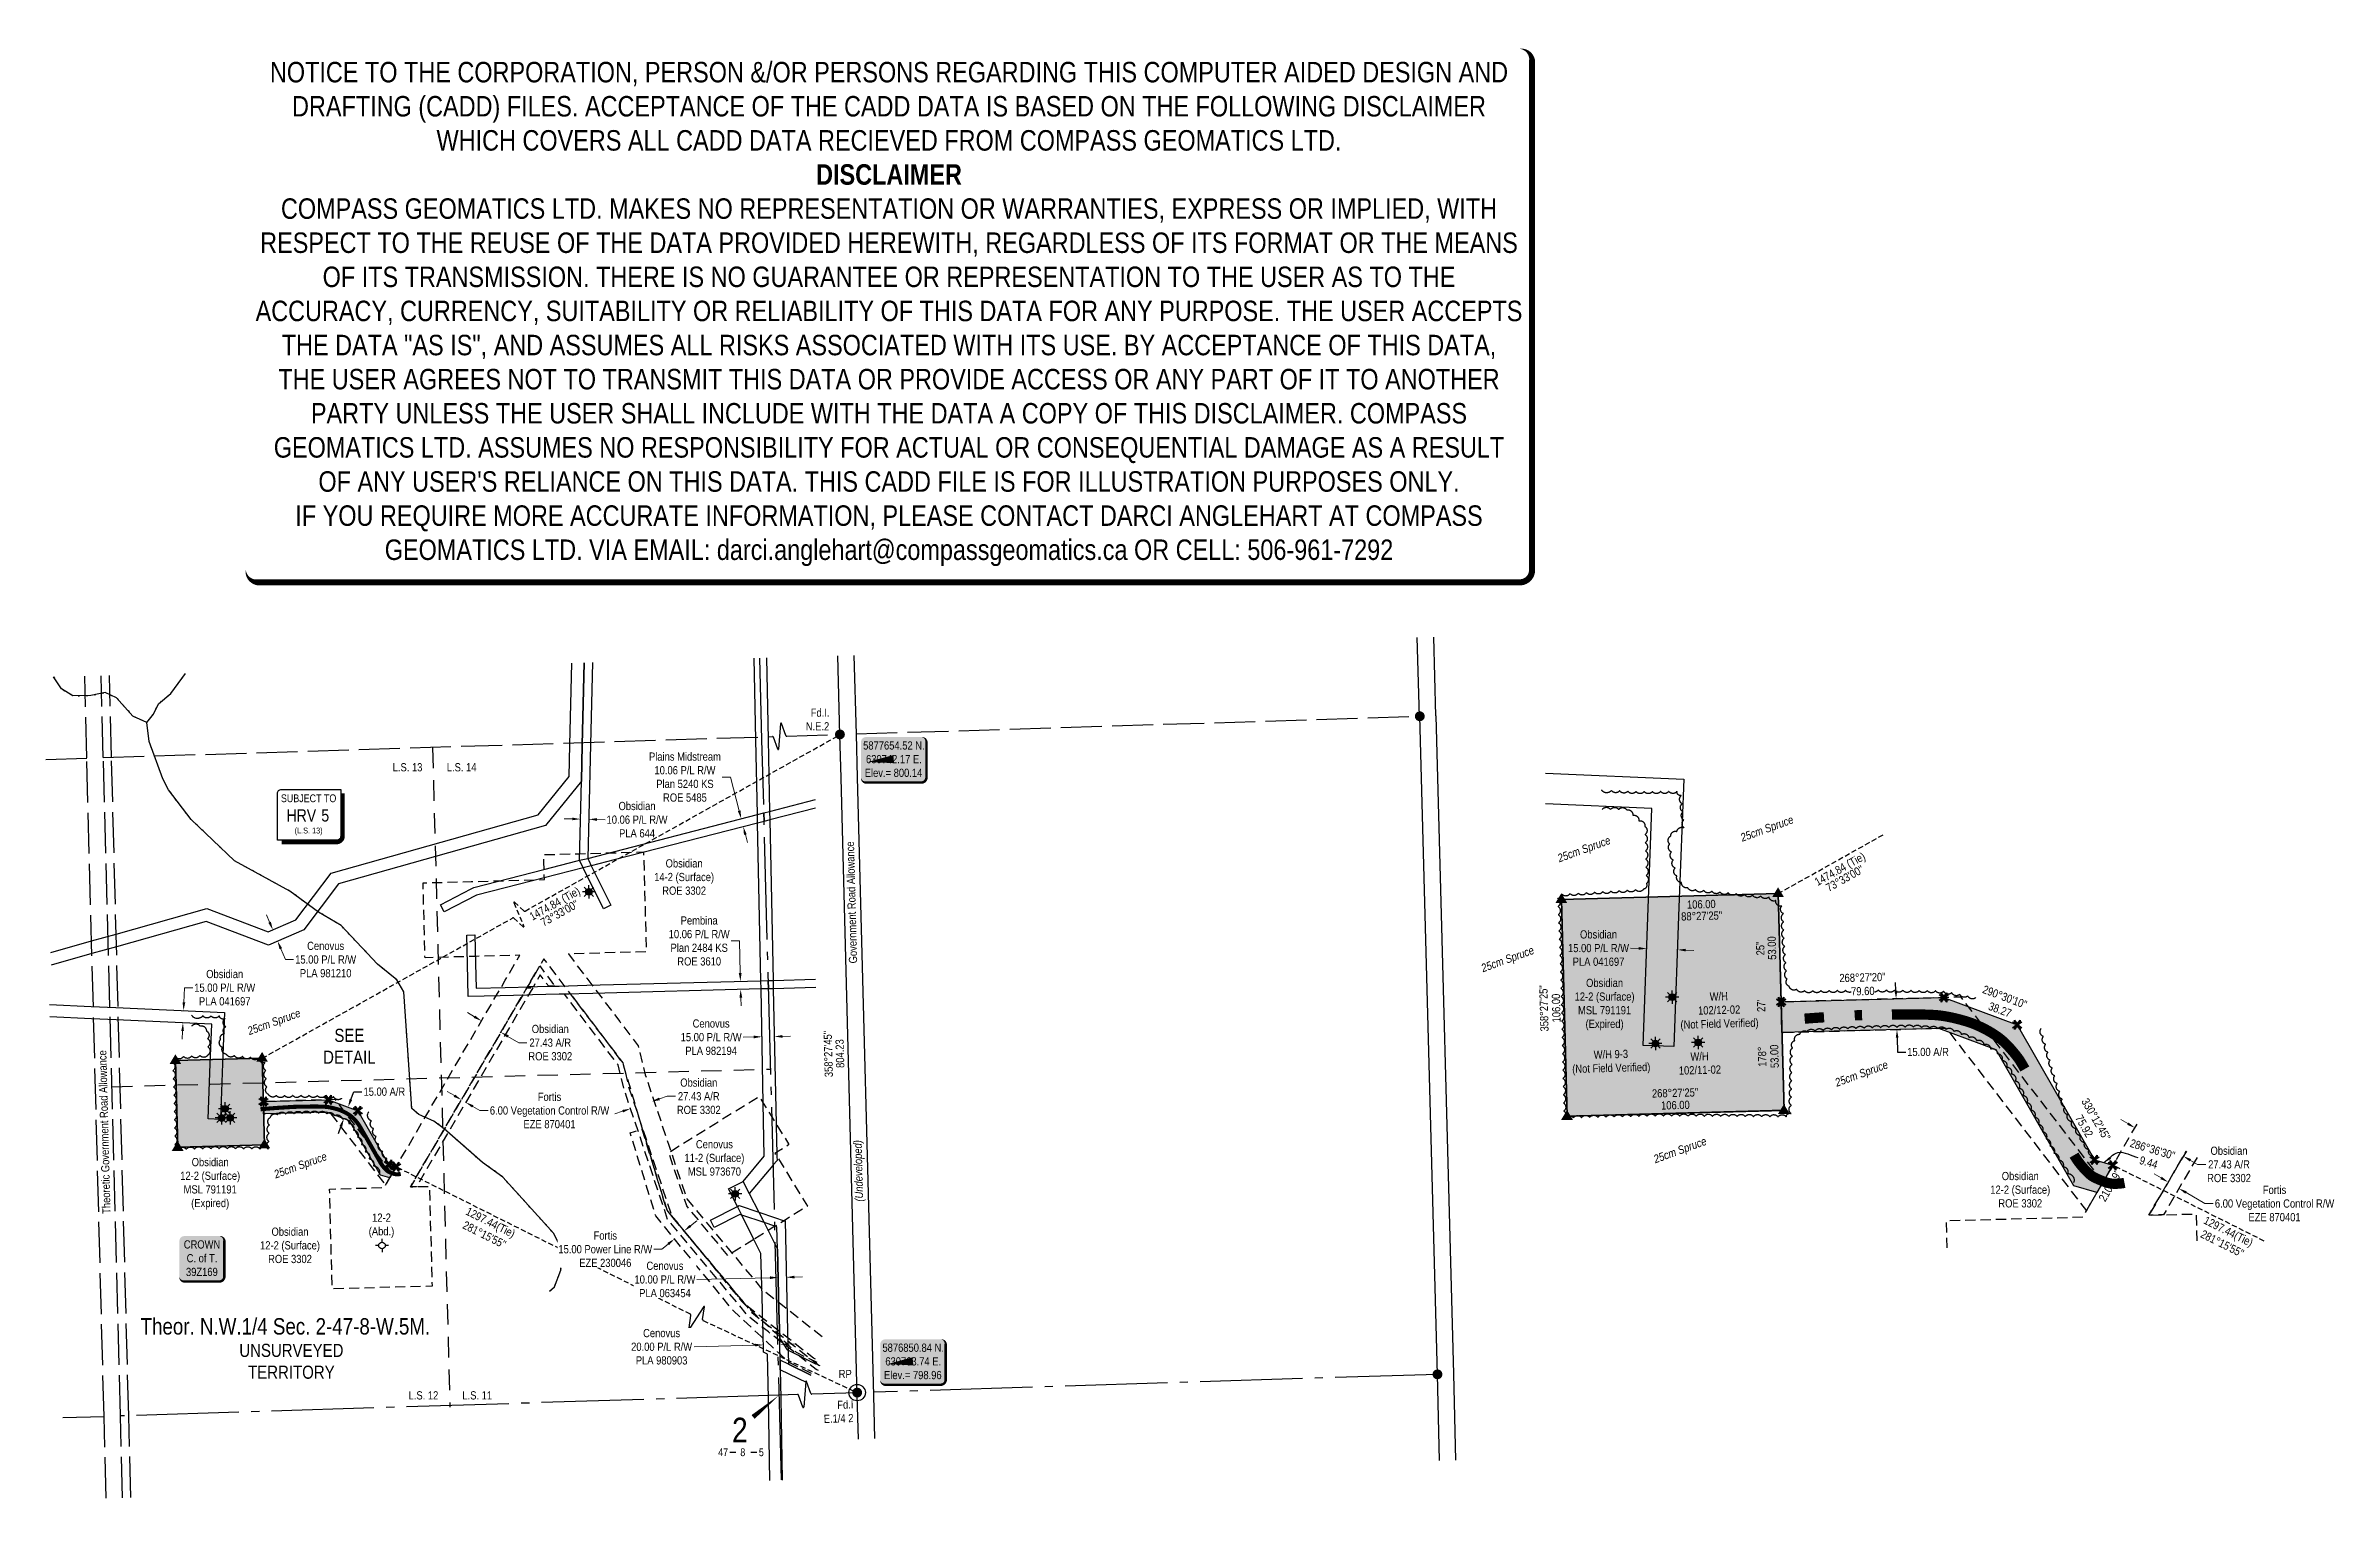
# Model space of a CAD drawing. Extents: x 629064 to 631859, y 5876700 to 5878473.
import ezdxf
from ezdxf.enums import TextEntityAlignment as Align

# ---------------------------------------------------------------- set-up
doc = ezdxf.new("R2010")
doc.units = 0
doc.header["$LTSCALE"] = 5
doc.header["$PDSIZE"] = 0.5
for name, pattern in [('0', [1, 1, 0]), ('foc-ACCESSROAD', [3.75, 2.5, -1.25]), ('foc-FLOWLINE', [3.75, 2.5, -1.25]), ('foc-LSD', [8, 5, -3]), ('foc-QUARTERLINE', [33, 25, -3, 2, -3]), ('foc-TIELINE', [1.875, 1.25, -0.625]), ('foc-UNSURVEYED', [12.5, 10, -2.5]), ('foc-WHEELTRACKS', [2, 0.4, -1.6])]:
    doc.linetypes.add(name, pattern=pattern)
doc.layers.get('Defpoints').update_dxf_attribs({"color": 9})
for name, color, linetype in [('10', 1, 'Continuous'), ('35', 37, 'Continuous'), ('9', 3, 'Continuous'), ('AS-OWNER', 7, 'Continuous'), ('AS-ROADS', 254, 'Continuous'), ('AS-SYMBOL', 7, 'Continuous'), ('C-AR', 13, 'foc-ACCESSROAD'), ('C-RW', 13, 'Continuous'), ('C-SYMBOL', 7, 'Continuous'), ('C-WS', 13, 'foc-ACCESSROAD'), ('C-WS-S', 8, 'Continuous'), ('CG-NOTES', 7, 'Continuous'), ('CTW', 7, 'Continuous'), ('DETAIL-T', 7, 'Continuous'), ('F-EZE', 190, 'foc-FLOWLINE'), ('F-RW', 190, 'Continuous'), ('F-WS', 190, 'foc-ACCESSROAD'), ('F-WS-S', 8, 'Continuous'), ('L-BD', 7, 'Continuous'), ('L-MON', 1, 'Continuous'), ('L-QSEC', 8, 'foc-QUARTERLINE'), ('L-ROAD-T', 7, 'Continuous'), ('L-SEC', 7, 'Continuous'), ('L-SECLBL', 7, 'Continuous'), ('L-SECQ', 8, 'foc-QUARTERLINE'), ('L-SECTION-LSD', 7, 'foc-LSD'), ('L-TIE', 7, 'foc-TIELINE'), ('L-TIE-T', 7, 'Continuous'), ('L-UNS-T', 3, 'Continuous'), ('L-USEC', 7, 'foc-UNSURVEYED'), ('P-PROPOSED', 10, 'Continuous'), ('P-PROPOSED-H', 21, 'Continuous'), ('P-TXT', 4, 'Continuous'), ('T-BUSH', 110, '0'), ('T-BUSH-T', 110, 'Continuous'), ('T-CREEK', 160, 'Continuous'), ('T-WATER-P3', 160, 'foc-WHEELTRACKS')]:
    doc.layers.add(name, color=color, linetype=linetype)
for name, color, linetype, lineweight in [('C-AR-T', 13, 'Continuous', 9), ('F-EZE-T', 190, 'Continuous', 9), ('F-RW-T', 190, 'Continuous', 9), ('T-TEXT', 48, 'Continuous', 18)]:
    doc.layers.add(name, color=color, linetype=linetype, lineweight=lineweight)
doc.layers.add('DISCLAIMER', color=7, linetype='Continuous', plot=False)
doc.styles.add('100L', font='ARIALN.TTF', dxfattribs={"height": 11})
doc.styles.add('175L', font='ARIALN.TTF', dxfattribs={"height": 20})
doc.styles.add('80', font='ARIALN.TTF', dxfattribs={"height": 10})
doc.styles.add('80CG', font='ARIALN.TTF', dxfattribs={"height": 10})
doc.styles.add('80L', font='ARIALN.TTF', dxfattribs={"height": 10})
doc.styles.add('80LS', font='ARIALNI.TTF', dxfattribs={"height": 10})
doc.styles.add('foc-LtypeFont', font='ARIALN.TTF', dxfattribs={"height": 7.35})
doc.styles.add('HRV', font='ARIALN.TTF', dxfattribs={"height": 3})
doc.styles.add('SIMPLEX', font='ARIALN.TTF')
doc.styles.get("Standard").update_dxf_attribs({"font": 'ARIALN.TTF'})
doc.linetypes.add('foc-TOPO-flowdirection-NOLINE', pattern='A,0,[">",foc-LtypeFont,S=0.3,R=0,X=0,Y=-0.945],-20,[">",foc-LtypeFont,S=0.3,R=0,X=0,Y=-0.945],0', length=20)
doc.dimstyles.new('Compass 5 000', dxfattribs={"dimscale": 5, "dimtxt": 9, "dimasz": 2, "dimexe": 0.2, "dimexo": 0.0625, "dimgap": 0.5, "dimtad": 0, "dimtih": 1, "dimtoh": 1, "dimzin": 0, "dimdsep": 46, "dimtxsty": '80CG', "dimcen": 0.1, "dimse1": 1, "dimse2": 1, "dimclrd": 256, "dimclrt": 256, "dimaunit": 1, "dimadec": 4, "dimazin": 0, "dimtfac": 0.06, "dimtofl": 0, "dimtmove": 0, "dimatfit": 1, "dimfxl": 0.2, "dimtolj": 1, "dimtzin": 0, "dimlwd": -1, "dimarcsym": 0})

msp = doc.modelspace()

# ---------------------------------------------------------------- texts
at = {"layer": 'C-AR-T', "attachment_point": 5, "style": '80CG'}
for s, insert, char_height in [('\\A1;Obsidian\\P12-2 (Surface)\\PMSL 791191\\P(Expired)', (630967.89, 5877302.386), 10), ('\\A1;Obsidian\\P12-2 (Surface)\\PMSL 791191\\P(Expired)', (629264.569, 5877083.543), 9.99674), ('\\A1;Obsidian\\P12-2 (Surface)\\PROE 3302', (631475.677, 5877076.295), 9.99669), ('\\A1;Obsidian\\P12-2 (Surface)\\PROE 3302', (629362.065, 5877008.333), 9.99669)]:
    msp.add_mtext(s, dxfattribs=dict(at, insert=insert, char_height=char_height))
at = {"layer": 'C-WS-S', "attachment_point": 2, "rotation": 1.5736, "style": '80L'}
for s, insert, char_height, width in [('W/H\\P102/12-02\\P(Not Field Verified)', (631107.232, 5877317.458), 9.99674, 94.86445), ('W/H 9-3\\P(Not Field Verified)', (630975.451, 5877246.737), 9.99674, 94.86445), ('W/H\\P102/11-02', (631083.738, 5877244.174), 9.9967, 51.84381)]:
    msp.add_mtext(s, dxfattribs=dict(at, insert=insert, char_height=char_height, width=width))
at = {"layer": 'DETAIL-T', "color": 3, "insert": (629434.585, 5877251.504), "char_height": 15.9948, "width": 63.6154, "attachment_point": 5, "style": '80CG'}
msp.add_mtext('SEE\\PDETAIL', dxfattribs=at)
at = {"layer": 'F-RW-T', "insert": (629880.496, 5877115.114), "char_height": 9.99669, "attachment_point": 5, "style": '80CG'}
msp.add_mtext('\\A1;Cenovus\\P11-2 (Surface)\\PMSL 973670', dxfattribs=at)
at = {"layer": 'F-WS-S', "insert": (629473.824, 5877032.386), "char_height": 9.9967, "attachment_point": 5, "style": '80CG'}
msp.add_mtext('\\A1;12-2\\P(Abd.)', dxfattribs=at)
at = {"layer": 'L-BD', "style": '80L'}
for s, height, rotation, p in [('106.00', 9.9967, 1.5587, (631086.061, 5877424.94)), ('88°27\'25"', 9.9967, 1.5587, (631086.449, 5877410.7)), ("25''", 9.9967, 91.5448, (631158.032, 5877371.063)), ('53.00', 9.9967, 91.5448, (631172.272, 5877371.447)), ('358°27\'25"', 9.9967, 91.4904, (630893.752, 5877297.76)), ('106.00', 9.9967, 91.4904, (630908.742, 5877298.15)), ("27'", 9.9967, 91.5448, (631159.051, 5877300.832)), ("358°27'45''", 9.99674, 91.5375, (630019.502, 5877242.177)), ('804.23', 9.9967, 91.5375, (630033.742, 5877242.559)), ('178°', 9.9967, 91.5317, (631160.364, 5877238.804)), ('53.00', 9.9967, 91.5317, (631175.354, 5877239.205)), ('268°27\'25"', 9.9967, 1.5736, (631053.962, 5877194.61)), ('106.00', 9.9967, 1.5736, (631054.374, 5877179.621)), ("210°19'", 9.9967, 59.6781, (631585.108, 5877080.508))]:
    msp.add_text(s, height=height, rotation=rotation, dxfattribs=at).set_placement(p, align=Align.MIDDLE)
at = {"layer": 'L-BD', "char_height": 9.99674, "attachment_point": 2}
for s, insert, width, rotation in [('290°30\'10" 38.27', (631458.524, 5877316.457), 28.21444, 339.497993), ('330°12\'45" 75.92', (631572.597, 5877164.819), 21.17902, 299.788072), ('286°36\'30" 9.44', (631638.68, 5877130.458), 28.49573, 343.392487)]:
    msp.add_mtext(s, dxfattribs=dict(at, insert=insert, width=width, rotation=rotation))
at = {"layer": 'L-MON', "style": '80L'}
for s, p in [('N.E.2', (629992.147, 5877637.219)), ('Fd.I.', (629998.238, 5877653.909))]:
    msp.add_text(s, height=9.9891, dxfattribs=at).set_placement(p)
at = {"layer": 'L-MON', "insert": (630012.421, 5876818.011), "char_height": 9.98908, "width": 35.76351, "attachment_point": 1, "rotation": 1.808022, "style": '80L'}
msp.add_mtext('\\pi18.013;Fd.I\\P\\pi1.0061;E.1/4 2', dxfattribs=at)
at = {"layer": 'L-ROAD-T', "style": '80L'}
for s, height, rotation, p in [('Government Road Allowance', 9.99674, 91.497654, (630047.936, 5877427.151)), ('Theoretic Government Road Allowance', 9.99669, 91.496772, (629135.262, 5877146.736))]:
    msp.add_text(s, height=height, rotation=rotation, dxfattribs=at).set_placement(p, align=Align.MIDDLE_CENTER)
at = {"layer": 'L-TIE-T', "char_height": 9.99349, "width": 57.5848, "attachment_point": 2, "rotation": 333.397339, "style": '80L'}
for insert in [(629609.306, 5877040.834), (631732.218, 5877029.87)]:
    msp.add_mtext("1297.44(Tie)\\P281°15'55'' ", dxfattribs=dict(at, insert=insert))
at = {"layer": 'T-BUSH-T', "style": '80LS'}
for height, p in [(10, (631166.209, 5877517.48)), (10, (630942.729, 5877492.304)), (10, (630849.372, 5877358.046)), (9.99674, (629342.505, 5877281.291)), (10, (631281.685, 5877218.264)), (9.99674, (629374.732, 5877106.247)), (10, (631060.083, 5877124.816))]:
    msp.add_text('25cm Spruce', height=height, rotation=20, dxfattribs=at).set_placement(p, align=Align.MIDDLE_CENTER)
at = {"layer": 'T-TEXT', "style": '80LS'}
msp.add_text('(Undeveloped)', height=9.99674, rotation=91.497654, dxfattribs=at).set_placement((630056.259, 5877099.318), align=Align.MIDDLE_CENTER)

# ---------------------------------------------------------------- blocks, each defined once
blk = doc.blocks.new('L-SECLBL')
at = {"layer": '9', "color": 7}
for p, q in [((-5.1, -27.8), (-12.3, -27.8)), ((20.7, -27.8), (13.5, -27.8))]:
    blk.add_line(p, q, dxfattribs=at)
at = {"layer": '10', "color": 2, "style": 'SIMPLEX'}
blk.add_attdef('SEC', text='', height=30, dxfattribs=at).set_placement((0, 0), align=Align.MIDDLE)
at = {"layer": '10', "color": 5, "style": '80L'}
blk.add_attdef('TWP', text='', height=9.5, dxfattribs=at).set_placement((-14.4, -27.4), align=Align.MIDDLE_RIGHT)
blk.add_attdef('RGE', text='', height=9.5, dxfattribs=at).set_placement((3.6, -27.4), align=Align.MIDDLE_CENTER)
blk.add_attdef('MER', text='', height=9.5, dxfattribs=at).set_placement((23.2, -27.4), align=Align.MIDDLE_LEFT)
blk = doc.blocks.new('*D414')
at = {"layer": 'Defpoints', "color": 0, "transparency": 16777216}
for p in [(629831.8, 5877016.3), (629855.3, 5877011.3), (629843.7, 5877001.8)]:
    blk.add_point(p, dxfattribs=at)
at = {"layer": 'F-EZE-T', "transparency": 16777216}
for p, q in [((629851.1, 5877032.2), (629858.9, 5877038.5)), ((629824, 5877010), (629816.3, 5877003.6)), ((629816.3, 5877003.6), (629806.3, 5877003.6))]:
    blk.add_line(p, q, dxfattribs=at)
for points in [[(629850.1, 5877033.4), (629852.2, 5877030.9), (629843.4, 5877025.8)], [(629823, 5877011.3), (629825.1, 5877008.7), (629831.8, 5877016.3)]]:
    blk.add_solid(points, dxfattribs=at)
at = {"layer": 'F-EZE-T', "transparency": 16777216, "insert": (629747.2, 5877003.6), "char_height": 10, "attachment_point": 5, "style": '80CG', "bg_fill": 3, "box_fill_scale": 1.1, "bg_fill_color": 256, "bg_fill_true_color": 13158600, "bg_fill_transparency": 0}
blk.add_mtext('\\A1;Fortis\\P15.00 Power Line R/W\\PEZE 230046', dxfattribs=at)
blk = doc.blocks.new('*D415')
at = {"layer": 'Defpoints', "color": 0, "transparency": 16777216}
for p in [(629569.4, 5877182.6), (629574.7, 5877179.6), (629576.7, 5877183.1)]:
    blk.add_point(p, dxfattribs=at)
at = {"layer": 'F-EZE-T', "transparency": 16777216}
for p, q in [((629562.8, 5877191.2), (629554.2, 5877196.2)), ((629585.3, 5877178), (629594, 5877173)), ((629594, 5877173), (629604, 5877173))]:
    blk.add_line(p, q, dxfattribs=at)
for points in [[(629563.7, 5877192.6), (629562, 5877189.7), (629571.4, 5877186.1)], [(629586.2, 5877179.4), (629584.5, 5877176.6), (629576.7, 5877183.1)]]:
    blk.add_solid(points, dxfattribs=at)
at = {"layer": 'F-EZE-T', "transparency": 16777216, "insert": (629679.1, 5877173), "char_height": 10, "attachment_point": 5, "style": '80CG'}
blk.add_mtext('\\A1;Fortis\\P6.00 Vegetation Control R/W\\PEZE 870401', dxfattribs=at)
blk = doc.blocks.new('GAS')
h = blk.add_hatch(color=255)
h.dxf.hatch_style = 1
edge = h.paths.add_edge_path()
edge.add_arc((0, 0), 0.9, 0, 360)
for p, q in [((-0.81, 0), (-1.62, 0)), ((-0.57, 0.57), (-1.14, 1.14)), ((0, 0.81), (0, 1.62)), ((0.57, 0.57), (1.14, 1.14)), ((1.62, 0), (0.81, 0)), ((-0.57, -0.57), (-1.14, -1.14)), ((0, -0.81), (0, -1.62)), ((1.14, -1.14), (0.57, -0.57))]:
    blk.add_line(p, q)
blk.add_circle((0, 0), 0.8)
blk = doc.blocks.new('*D416')
at = {"layer": 'C-AR-T', "transparency": 16777216}
for p, q in [((629706.9, 5877529.2), (629696.9, 5877529.4)), ((629736.9, 5877528.4), (629746.9, 5877528.2))]:
    blk.add_line(p, q, dxfattribs=at)
for points in [[(629706.9, 5877530.8), (629706.8, 5877527.5), (629716.9, 5877528.9)], [(629737, 5877530.1), (629736.9, 5877526.8), (629726.9, 5877528.7)]]:
    blk.add_solid(points, dxfattribs=at)
at = {"layer": 'Defpoints', "color": 0, "transparency": 16777216}
for p in [(629717.5, 5877552.7), (629727.5, 5877552.4), (629726.9, 5877528.7)]:
    blk.add_point(p, dxfattribs=at)
at = {"layer": 'C-AR-T', "transparency": 16777216, "insert": (629786, 5877528.2), "char_height": 10, "attachment_point": 5, "style": '80CG'}
blk.add_mtext('\\A1;Obsidian\\P10.06 P/L R/W\\PPLA 644', dxfattribs=at)
blk = doc.blocks.new('*D417')
at = {"layer": 'Defpoints', "color": 0, "transparency": 16777216}
for p in [(629958.4, 5876969.1), (629959.1, 5876941.5), (629969, 5876941.7)]:
    blk.add_point(p, dxfattribs=at)
at = {"layer": 'F-RW-T', "transparency": 16777216}
for p, q in [((629948.4, 5876968.9), (629859.1, 5876966.7)), ((629978.3, 5876969.6), (629988.3, 5876969.8))]:
    blk.add_line(p, q, dxfattribs=at)
for points in [[(629948.4, 5876970.5), (629948.5, 5876967.2), (629958.4, 5876969.1)], [(629978.3, 5876971.3), (629978.4, 5876967.9), (629968.3, 5876969.4)]]:
    blk.add_solid(points, dxfattribs=at)
at = {"layer": 'F-RW-T', "transparency": 16777216, "insert": (629820.1, 5876966.7), "char_height": 10, "attachment_point": 5, "style": '80CG', "bg_fill": 3, "box_fill_scale": 1.1, "bg_fill_color": 256, "bg_fill_true_color": 13158600, "bg_fill_transparency": 0}
blk.add_mtext('\\A1;Cenovus\\P10.00 P/L R/W\\PPLA 063454', dxfattribs=at)
blk = doc.blocks.new('*D418')
at = {"layer": 'Defpoints', "color": 0, "transparency": 16777216}
for p in [(629938.7, 5876946.9), (629959, 5876947.5), (629940.3, 5876886.8)]:
    blk.add_point(p, dxfattribs=at)
at = {"layer": 'F-RW-T', "transparency": 16777216}
for p, q in [((629930.3, 5876886.6), (629855.6, 5876884.5)), ((629970.6, 5876887.6), (629980.6, 5876887.9))]:
    blk.add_line(p, q, dxfattribs=at)
for points in [[(629930.2, 5876888.2), (629930.3, 5876884.9), (629940.3, 5876886.8)], [(629970.5, 5876889.3), (629970.6, 5876886), (629960.6, 5876887.4)]]:
    blk.add_solid(points, dxfattribs=at)
at = {"layer": 'F-RW-T', "transparency": 16777216, "insert": (629816, 5876884.5), "char_height": 10, "attachment_point": 5, "style": '80CG', "bg_fill": 3, "box_fill_scale": 1.1, "bg_fill_color": 256, "bg_fill_true_color": 13158600, "bg_fill_transparency": 0}
blk.add_mtext('\\A1;Cenovus\\P20.00 P/L R/W\\PPLA 980903', dxfattribs=at)
blk = doc.blocks.new('*D419')
at = {"layer": 'Defpoints', "color": 0, "transparency": 16777216}
for p in [(629356.3, 5877400.2), (629346.9, 5877379.9), (629362.1, 5877386.4)]:
    blk.add_point(p, dxfattribs=at)
at = {"layer": 'F-RW-T', "transparency": 16777216}
for p, q in [((629337.1, 5877402.9), (629333.2, 5877412.1)), ((629350.9, 5877370.7), (629356.5, 5877357.4)), ((629356.5, 5877357.4), (629366.5, 5877357.4))]:
    blk.add_line(p, q, dxfattribs=at)
for points in [[(629338.7, 5877403.5), (629335.6, 5877402.2), (629341.1, 5877393.7)], [(629352.4, 5877371.3), (629349.3, 5877370), (629346.9, 5877379.9)]]:
    blk.add_solid(points, dxfattribs=at)
at = {"layer": 'F-RW-T', "transparency": 16777216, "insert": (629405.6, 5877357.4), "char_height": 10, "attachment_point": 5, "style": '80CG'}
blk.add_mtext('\\A1;Cenovus\\P15.00 P/L R/W\\PPLA 981210', dxfattribs=at)
blk = doc.blocks.new('*D420')
at = {"layer": 'Defpoints', "color": 0, "transparency": 16777216}
for p in [(629938.6, 5877263.1), (629938.7, 5877258.7), (629953.7, 5877259)]:
    blk.add_point(p, dxfattribs=at)
at = {"layer": 'F-RW-T', "transparency": 16777216}
for p, q in [((629928.6, 5877262.9), (629915.6, 5877262.6)), ((629963.6, 5877263.6), (629973.6, 5877263.8))]:
    blk.add_line(p, q, dxfattribs=at)
for points in [[(629928.5, 5877264.5), (629928.6, 5877261.2), (629938.6, 5877263.1)], [(629963.6, 5877265.2), (629963.7, 5877261.9), (629953.6, 5877263.4)]]:
    blk.add_solid(points, dxfattribs=at)
at = {"layer": 'F-RW-T', "transparency": 16777216, "insert": (629876.5, 5877262.6), "char_height": 10, "attachment_point": 5, "style": '80CG'}
blk.add_mtext('\\A1;Cenovus\\P15.00 P/L R/W\\PPLA 982194', dxfattribs=at)
blk = doc.blocks.new('GABD')
for p, q in [((-0.81, 0), (-1.62, 0)), ((0, 0.81), (0, 1.62)), ((1.62, 0), (0.81, 0)), ((0, -0.81), (0, -1.62))]:
    blk.add_line(p, q)
blk.add_circle((0, 0), 0.8)
blk = doc.blocks.new('*D422')
at = {"layer": 'C-AR-T', "transparency": 16777216}
for p, q in [((629587.4, 5877287.5), (629578.8, 5877292.6)), ((629628.3, 5877263.6), (629641.5, 5877255.9)), ((629641.5, 5877255.9), (629651.5, 5877255.9))]:
    blk.add_line(p, q, dxfattribs=at)
for points in [[(629588.2, 5877289), (629586.5, 5877286.1), (629596, 5877282.5)], [(629629.2, 5877265), (629627.5, 5877262.1), (629619.7, 5877268.6)]]:
    blk.add_solid(points, dxfattribs=at)
at = {"layer": 'Defpoints', "color": 0, "transparency": 16777216}
for p in [(629596, 5877282.5), (629572.4, 5877242.1), (629596.1, 5877228.3)]:
    blk.add_point(p, dxfattribs=at)
at = {"layer": 'C-AR-T', "transparency": 16777216, "insert": (629680, 5877255.9), "char_height": 10, "attachment_point": 5, "style": '80CG', "bg_fill": 3, "box_fill_scale": 1.1, "bg_fill_color": 256, "bg_fill_true_color": 13158600, "bg_fill_transparency": 0}
blk.add_mtext('\\A1;Obsidian\\P27.43 A/R\\PROE 3302', dxfattribs=at)
blk = doc.blocks.new('*D423')
at = {"layer": 'C-AR-T', "transparency": 16777216}
for p, q in [((629768.4, 5877172.2), (629758.9, 5877169)), ((629813.4, 5877187.2), (629822.9, 5877190.4)), ((629822.9, 5877190.4), (629832.9, 5877190.4))]:
    blk.add_line(p, q, dxfattribs=at)
for points in [[(629767.9, 5877173.7), (629768.9, 5877170.6), (629777.9, 5877175.3)], [(629812.9, 5877188.8), (629813.9, 5877185.6), (629803.9, 5877184.1)]]:
    blk.add_solid(points, dxfattribs=at)
at = {"layer": 'Defpoints', "color": 0, "transparency": 16777216}
for p in [(629777.9, 5877175.2), (629803.9, 5877184.1), (629803.9, 5877183.9)]:
    blk.add_point(p, dxfattribs=at)
at = {"layer": 'C-AR-T', "transparency": 16777216, "insert": (629861.4, 5877190.4), "char_height": 10, "attachment_point": 5, "style": '80CG'}
blk.add_mtext('\\A1;Obsidian\\P27.43 A/R\\PROE 3302', dxfattribs=at)
blk = doc.blocks.new('*D424')
at = {"layer": 'Defpoints', "color": 0, "transparency": 16777216}
for p in [(629830.4, 5877328.7), (629830.7, 5877318.7), (629912.3, 5877330.9)]:
    blk.add_point(p, dxfattribs=at)
at = {"layer": 'F-RW-T', "transparency": 16777216}
for p, q in [((629911, 5877380.1), (629901, 5877380.1)), ((629912, 5877340.9), (629911, 5877380.1)), ((629912.8, 5877310.8), (629913.1, 5877300.8))]:
    blk.add_line(p, q, dxfattribs=at)
for points in [[(629913.7, 5877340.9), (629910.3, 5877340.8), (629912.3, 5877330.9)], [(629914.5, 5877310.9), (629911.1, 5877310.8), (629912.5, 5877320.8)]]:
    blk.add_solid(points, dxfattribs=at)
at = {"layer": 'F-RW-T', "transparency": 16777216, "insert": (629861.9, 5877380.1), "char_height": 10, "attachment_point": 5, "style": '80CG'}
blk.add_mtext('\\A1;Pembina\\P10.06 P/L R/W\\PPlan 2484 KS\\PROE 3610', dxfattribs=at)
blk = doc.blocks.new('*D425')
at = {"layer": 'Defpoints', "color": 0, "transparency": 16777216}
for p in [(629899, 5877525.7), (629901.5, 5877516), (629913.3, 5877529.4)]:
    blk.add_point(p, dxfattribs=at)
at = {"layer": 'F-RW-T', "transparency": 16777216}
for p, q in [((629900.1, 5877580.2), (629890.1, 5877580.2)), ((629910.8, 5877539), (629900.1, 5877580.2)), ((629918.3, 5877510), (629920.8, 5877500.3))]:
    blk.add_line(p, q, dxfattribs=at)
for points in [[(629912.4, 5877539.5), (629909.1, 5877538.6), (629913.3, 5877529.4)], [(629919.9, 5877510.4), (629916.6, 5877509.6), (629915.8, 5877519.7)]]:
    blk.add_solid(points, dxfattribs=at)
at = {"layer": 'F-RW-T', "transparency": 16777216, "insert": (629844.5, 5877580.2), "char_height": 10, "attachment_point": 5, "style": '80CG'}
blk.add_mtext('\\A1;Plains Midstream\\P10.06 P/L R/W\\PPlan 5240 KS\\PROE 5485', dxfattribs=at)
blk = doc.blocks.new('fdia')
at = {"color": 255, "const_width": 1}
blk.add_lwpolyline([(-0.5, 0, 1), (0.5, 0, 1)], format="xyb", close=True, dxfattribs=at)
blk = doc.blocks.new('Fdiaa')
blk.add_blockref('fdia', (0, 0))
blk = doc.blocks.new('fdib')
at = {"color": 1, "const_width": 1.6}
blk.add_lwpolyline([(-0.4, 0, 1), (0.4, 0, 1)], format="xyb", close=True, dxfattribs=at)
at = {"color": 1}
blk.add_circle((0, 0), 0.8, dxfattribs=at)
blk = doc.blocks.new('Fdibb')
blk.add_blockref('fdib', (0, 0))
blk = doc.blocks.new('fdicc')
for name in ['Fdibb', 'Fdiaa']:
    blk.add_blockref(name, (0, 0))
blk = doc.blocks.new('FDI')
blk.add_blockref('fdicc', (0, 0))
blk = doc.blocks.new('STRIA')
blk.add_hatch(color=255).paths.add_polyline_path([(-0.04, 1.52), (-1.47, -0.87), (1.39, -0.87)])
blk = doc.blocks.new('STRIAA')
blk.add_blockref('STRIA', (0, 0))
blk = doc.blocks.new('STRIB')
at = {"color": 1}
blk.add_solid([(-1.12, -0.67), (-0.04, 1.13), (1.04, -0.67)], dxfattribs=at)
blk = doc.blocks.new('STRIBB')
blk.add_blockref('STRIB', (0, 0))
blk = doc.blocks.new('STRICC')
for name in ['STRIAA', 'STRIBB']:
    blk.add_blockref(name, (0, 0))
blk = doc.blocks.new('fdspike')
blk.add_blockref('STRICC', (0, 0))
blk = doc.blocks.new('*U426')
at = {"layer": '35', "color": 3}
blk.add_circle((0, 0), 10, dxfattribs=at)
at = {"layer": '35', "color": 3, "style": '80'}
blk.add_attdef('RP_001', (6.3, -27.8), '', height=10, dxfattribs=at)
blk = doc.blocks.new('HRV')
blk.add_lwpolyline([(-35.1, 31.6), (37.2, 31.6), (37.2, -25.5, -0.414214), (32.2, -30.5), (-40.1, -30.5), (-40.1, 26.6, -0.414214)], format="xyb", close=True)
at = {"const_width": 5, "flags": 128}
blk.add_lwpolyline([(-35.1, -33), (32.2, -33, 0.414214), (39.7, -25.5), (39.7, 26.6)], format="xyb", dxfattribs=at)
at = {"style": '80L'}
blk.add_text('SUBJECT TO', height=9.5, dxfattribs=at).set_placement((-2, 13.1), align=Align.BOTTOM_CENTER)
blk.add_attdef('(N.W.1/4 00)', text='', height=7.12, dxfattribs=at).set_placement((-2, -24.4), align=Align.BOTTOM_CENTER)
at = {"layer": 'CTW', "color": 3, "style": 'HRV'}
blk.add_text('HRV', height=15, dxfattribs=at).set_placement((-10.9, -0.2), align=Align.MIDDLE_CENTER)
blk.add_attdef('0', text='', height=15, dxfattribs=at).set_placement((18.3, -0.2), align=Align.MIDDLE_CENTER)
blk = doc.blocks.new('*D447')
at = {"layer": 'C-AR-T', "transparency": 16777216}
for p, q in [((629232.4, 5877305.1), (629233.2, 5877323)), ((629233.2, 5877323), (629243.2, 5877323)), ((629230.9, 5877270.1), (629230.4, 5877260.1))]:
    blk.add_line(p, q, dxfattribs=at)
for points in [[(629230.8, 5877305.1), (629234.1, 5877305), (629232, 5877295.1)], [(629229.2, 5877270.2), (629232.5, 5877270), (629231.3, 5877280.1)]]:
    blk.add_solid(points, dxfattribs=at)
at = {"layer": 'Defpoints', "color": 0, "transparency": 16777216}
for p in [(629229.9, 5877295.2), (629232, 5877295.1), (629229.2, 5877280.2)]:
    blk.add_point(p, dxfattribs=at)
at = {"layer": 'C-AR-T', "transparency": 16777216, "insert": (629282.3, 5877323), "char_height": 10, "attachment_point": 5, "style": '80CG'}
blk.add_mtext('\\A1;Obsidian\\P15.00 P/L R/W\\PPLA 041697', dxfattribs=at)
blk = doc.blocks.new('*U452')
h = blk.add_hatch(color=255)
edge = h.paths.add_edge_path()
edge.add_line((-21.5, -28.5), (21.5, -28.5))
edge.add_arc((21.5, -22.5), 6, 270, 360)
edge.add_line((27.5, -22.5), (27.5, 21))
edge.add_arc((21.5, 21), 6, 0, 90)
edge.add_line((21.5, 27), (-21.5, 27))
edge.add_arc((-21.5, 21), 6, 90, 180)
edge.add_line((-27.5, 21), (-27.5, -22.5))
edge.add_arc((-21.5, -22.5), 6, 180, 270)
at = {"color": 14, "flags": 128}
blk.add_lwpolyline([(-21.5, -28.5, 3, 3, 0), (21.5, -28.5, 3, 3, 0.414214), (27.5, -22.5, 3, 3, 0), (27.5, 21, 3, 0, 0.414214), (21.5, 27, 0, 0, 0), (-21.5, 27, 0, 0, 0.414214), (-27.5, 21, 0, 0, 0), (-27.5, -22.5, 0, 3, 0.414214)], format="xyseb", close=True, dxfattribs=at)
at = {"color": 14, "style": '80'}
blk.add_attdef('ENTER_TEXT_001', (-26.8, -4.9), '', height=10, dxfattribs=at)
blk = doc.blocks.new('TEMP')
h = blk.add_hatch(color=255)
h.dxf.hatch_style = 1
h.paths.add_polyline_path([(0, 0.25), (-0.67, 1.15), (-0.67, 0.67), (-1.15, 0.67), (-0.25, 0), (-1.15, -0.67), (-0.67, -0.67), (-0.67, -1.15), (0, -0.25), (0.67, -1.15), (0.67, -0.67), (1.15, -0.67), (0.25, 0), (1.15, 0.67), (0.67, 0.67), (0.67, 1.15)])
h.paths.add_polyline_path([(0.57, 0.85), (0.57, 0.57), (0.85, 0.57), (0.08, 0), (0.85, -0.57), (0.57, -0.57), (0.57, -0.85), (0, -0.08), (-0.57, -0.85), (-0.57, -0.57), (-0.85, -0.57), (-0.08, 0), (-0.85, 0.57), (-0.57, 0.57), (-0.57, 0.85), (0, 0.08)], flags=16)
h = blk.add_hatch(color=1)
h.dxf.hatch_style = 1
h.paths.add_polyline_path([(0, 0.08), (-0.57, 0.85), (-0.57, 0.57), (-0.85, 0.57), (-0.08, 0), (-0.85, -0.57), (-0.57, -0.57), (-0.57, -0.85), (0, -0.08), (0.57, -0.85), (0.57, -0.57), (0.85, -0.57), (0.08, 0), (0.85, 0.57), (0.57, 0.57), (0.57, 0.85)])
at = {"color": 1}
for p, q in [((-0.08, 0), (0.08, 0)), ((0, 0.08), (0, -0.08))]:
    blk.add_line(p, q, dxfattribs=at)
at = {"color": 255, "flags": 128}
blk.add_lwpolyline([(-0.25, 0), (-1.15, 0.67), (-0.67, 0.67), (-0.67, 1.15), (0, 0.25), (0.67, 1.15), (0.67, 0.67), (1.15, 0.67), (0.25, 0), (1.15, -0.67), (0.67, -0.67), (0.67, -1.15), (0, -0.25), (-0.67, -1.15), (-0.67, -0.67), (-1.15, -0.67)], close=True, dxfattribs=at)
at = {"color": 1, "flags": 128}
blk.add_lwpolyline([(-0.08, 0), (-0.85, 0.57), (-0.57, 0.57), (-0.57, 0.85), (0, 0.08), (0.57, 0.85), (0.57, 0.57), (0.85, 0.57), (0.08, 0), (0.85, -0.57), (0.57, -0.57), (0.57, -0.85), (0, -0.08), (-0.57, -0.85), (-0.57, -0.57), (-0.85, -0.57)], close=True, dxfattribs=at)
blk = doc.blocks.new('linebrk')
blk.add_lwpolyline([(0, 0.00175, -0.346152), (-0.00019, 0.0015), (-0.00314, 0.00055, 0.772575), (-0.00312, 0.00036), (0.00312, -0.00036, -0.772575), (0.00314, -0.00055), (0.00019, -0.0015, 0.346152), (0, -0.00175)], format="xyb")
blk = doc.blocks.new('*D459')
at = {"layer": 'Defpoints', "color": 0, "transparency": 16777216}
for p in [(629431.2, 5877177.9), (629433, 5877177.2), (629425.9, 5877163.9)]:
    blk.add_point(p, dxfattribs=at)
at = {"layer": 'P-TXT', "transparency": 16777216}
for p, q in [((629436.5, 5877186.6), (629440, 5877196)), ((629440, 5877196), (629450, 5877196)), ((629424.3, 5877153.8), (629420.7, 5877144.5))]:
    blk.add_line(p, q, dxfattribs=at)
for points in [[(629434.9, 5877187.2), (629438.1, 5877186), (629433, 5877177.2)], [(629422.7, 5877154.4), (629425.8, 5877153.2), (629427.8, 5877163.2)]]:
    blk.add_solid(points, dxfattribs=at)
at = {"layer": 'P-TXT', "transparency": 16777216, "insert": (629477.3, 5877196), "char_height": 10, "attachment_point": 5, "style": '80CG'}
blk.add_mtext('\\A1;15.00 A/R', dxfattribs=at)
blk = doc.blocks.new('*D460')
at = {"layer": 'Defpoints', "color": 0, "transparency": 16777216}
for p in [(631324, 5877309.5), (631351.3, 5877310.2), (631352.3, 5877272.7)]:
    blk.add_point(p, dxfattribs=at)
at = {"layer": 'P-TXT', "transparency": 16777216}
for p, q in [((631323.7, 5877319.5), (631323.4, 5877329.5)), ((631325.3, 5877262), (631325.7, 5877244.5)), ((631325.7, 5877244.5), (631335.7, 5877244.5))]:
    blk.add_line(p, q, dxfattribs=at)
for points in [[(631325.4, 5877319.5), (631322, 5877319.4), (631324, 5877309.5)], [(631326.9, 5877262), (631323.6, 5877261.9), (631325, 5877272)]]:
    blk.add_solid(points, dxfattribs=at)
at = {"layer": 'P-TXT', "transparency": 16777216, "insert": (631363, 5877244.5), "char_height": 10, "attachment_point": 5, "style": '80CG'}
blk.add_mtext('\\A1;15.00 A/R', dxfattribs=at)
blk = doc.blocks.new('*D461')
at = {"layer": 'C-AR-T', "transparency": 16777216}
for p, q in [((631009.6, 5877371.1), (630999.6, 5877371.4)), ((631067.1, 5877368.9), (631077.1, 5877368.6))]:
    blk.add_line(p, q, dxfattribs=at)
for points in [[(631009.6, 5877372.7), (631009.5, 5877369.4), (631019.6, 5877370.7)], [(631067.1, 5877370.6), (631067, 5877367.3), (631057.1, 5877369.3)]]:
    blk.add_solid(points, dxfattribs=at)
at = {"layer": 'Defpoints', "color": 0, "transparency": 16777216}
for p in [(631019.6, 5877370.7), (631019.6, 5877370.3), (631057.1, 5877368.9)]:
    blk.add_point(p, dxfattribs=at)
at = {"layer": 'C-AR-T', "transparency": 16777216, "insert": (630960.5, 5877371.4), "char_height": 10, "attachment_point": 5, "style": '80CG'}
blk.add_mtext('\\A1;Obsidian\\P15.00 P/L R/W\\PPLA 041697', dxfattribs=at)
blk = doc.blocks.new('*D462')
at = {"layer": 'Defpoints', "color": 0, "transparency": 16777216}
for p in [(631649.3, 5877073.5), (631662.4, 5877065.8), (631669.5, 5877077.9)]:
    blk.add_point(p, dxfattribs=at)
at = {"layer": 'F-EZE-T', "transparency": 16777216}
for p, q in [((631647.8, 5877090.7), (631639.1, 5877095.7)), ((631678.2, 5877072.9), (631701.2, 5877059.4)), ((631701.2, 5877059.4), (631711.2, 5877059.4))]:
    blk.add_line(p, q, dxfattribs=at)
for points in [[(631648.6, 5877092.1), (631646.9, 5877089.2), (631656.4, 5877085.6)], [(631679, 5877074.3), (631677.3, 5877071.4), (631669.5, 5877077.9)]]:
    blk.add_solid(points, dxfattribs=at)
at = {"layer": 'F-EZE-T', "transparency": 16777216, "insert": (631786.3, 5877059.4), "char_height": 10, "attachment_point": 5, "style": '80CG'}
blk.add_mtext('\\A1;Fortis\\P6.00 Vegetation Control R/W\\PEZE 870401', dxfattribs=at)
blk = doc.blocks.new('*D463')
at = {"layer": 'C-AR-T', "transparency": 16777216}
for p, q in [((631607.1, 5877157), (631598.4, 5877162)), ((631683.5, 5877112.2), (631692.2, 5877107.2)), ((631692.2, 5877107.2), (631702.2, 5877107.2))]:
    blk.add_line(p, q, dxfattribs=at)
for points in [[(631607.9, 5877158.4), (631606.2, 5877155.6), (631615.7, 5877151.9)], [(631684.4, 5877113.7), (631682.7, 5877110.8), (631674.9, 5877117.3)]]:
    blk.add_solid(points, dxfattribs=at)
at = {"layer": 'Defpoints', "color": 0, "transparency": 16777216}
for p in [(631615.9, 5877152.3), (631674.9, 5877117.3), (631675.2, 5877117.7)]:
    blk.add_point(p, dxfattribs=at)
at = {"layer": 'C-AR-T', "transparency": 16777216, "insert": (631730.7, 5877107.2), "char_height": 10, "attachment_point": 5, "style": '80CG'}
blk.add_mtext('\\A1;Obsidian\\P27.43 A/R\\PROE 3302', dxfattribs=at)
blk = doc.blocks.new('*U466')
h = blk.add_hatch(color=254)
edge = h.paths.add_edge_path()
edge.add_line((-34, -28.5), (34, -28.5))
edge.add_arc((34, -22.5), 6, 270, 360)
edge.add_line((40, -22.5), (40, 21))
edge.add_arc((34, 21), 6, 0, 90)
edge.add_line((34, 27), (-34, 27))
edge.add_arc((-34, 21), 6, 90, 180)
edge.add_line((-40, 21), (-40, -22.5))
edge.add_arc((-34, -22.5), 6, 180, 270)
at = {"color": 1, "flags": 128}
blk.add_lwpolyline([(-34, -28.5, 3, 3, 0), (34, -28.5, 3, 3, 0.414214), (40, -22.5, 3, 3, 0), (40, 21, 3, 0, 0.414214), (34, 27, 0, 0, 0), (-34, 27, 0, 0, 0.414214), (-40, 21, 0, 0, 0), (-40, -22.5, 0, 3, 0.414214)], format="xyseb", close=True, dxfattribs=at)
blk.add_lwpolyline([(-31, -3.2, 0, 10, 0), (0, 0, 5, 5, 0)], format="xyseb", dxfattribs=at)
at = {"color": 1, "style": '80'}
blk.add_attdef('ENTER_TEXT_001', (-36, -5), '', height=10, dxfattribs=at)
blk = doc.blocks.new('Disclaimer_Legal')
at = {"layer": 'DISCLAIMER', "color": 254, "flags": 128}
blk.add_lwpolyline([(-3613, -1105, 37.5, 37.5, 0), (4096, -1105, 37.5, 37.5, 0.414214), (4171, -1030, 37.5, 37.5, 0), (4171, 2079, 37.5, 0, 0.414214), (4096, 2154, 0, 0, 0), (-3613, 2154, 0, 0, 0.414214), (-3688, 2079, 0, 0, 0), (-3688, -1030, 0, 37.5, 0.414214)], format="xyseb", close=True, dxfattribs=at)
at = {"layer": 'DISCLAIMER', "color": 254, "insert": (242, 534), "char_height": 125, "width": 7717.57, "attachment_point": 5, "style": '80'}
blk.add_mtext('NOTICE TO THE CORPORATION, PERSON &/OR PERSONS REGARDING THIS COMPUTER AIDED DESIGN AND DRAFTING (CADD) FILES. ACCEPTANCE OF THE CADD DATA IS BASED ON THE FOLLOWING DISCLAIMER WHICH COVERS ALL CADD DATA RECIEVED FROM COMPASS GEOMATICS LTD.\\P{\\fArial Narrow|b1|i0|c0|p34;DISCLAIMER}\\PCOMPASS GEOMATICS LTD. MAKES NO REPRESENTATION OR WARRANTIES, EXPRESS OR IMPLIED, WITH RESPECT TO THE REUSE OF THE DATA PROVIDED HEREWITH, REGARDLESS OF ITS FORMAT OR THE MEANS OF ITS TRANSMISSION. THERE IS NO GUARANTEE OR REPRESENTATION TO THE USER AS TO THE ACCURACY, CURRENCY, SUITABILITY OR RELIABILITY OF THIS DATA FOR ANY PURPOSE. THE USER ACCEPTS THE DATA "AS IS", AND ASSUMES ALL RISKS ASSOCIATED WITH ITS USE. BY ACCEPTANCE OF THIS DATA, THE USER AGREES NOT TO TRANSMIT THIS DATA OR PROVIDE ACCESS OR ANY PART OF IT TO ANOTHER PARTY UNLESS THE USER SHALL INCLUDE WITH THE DATA A COPY OF THIS DISCLAIMER. COMPASS GEOMATICS LTD. ASSUMES NO RESPONSIBILITY FOR ACTUAL OR CONSEQUENTIAL DAMAGE AS A RESULT OF ANY USER\'S RELIANCE ON THIS DATA. THIS CADD FILE IS FOR ILLUSTRATION PURPOSES ONLY.\\PIF YOU REQUIRE MORE ACCURATE INFORMATION, PLEASE CONTACT DARCI ANGLEHART AT COMPASS GEOMATICS LTD. VIA EMAIL: darci.anglehart@compassgeomatics.ca OR CELL: 506-961-7292', dxfattribs=at)

# ---------------------------------------------------------------- dimensions: what is measured, and where the dimension line sits
at = {"layer": 'C-AR-T'}
for base, p1, p2, angle, text, picture, middle in [((629726.937, 5877528.689), (629717.455, 5877552.668), (629727.518, 5877552.422), 358.598243, 'Obsidian\\P10.06 P/L R/W\\PPLA 644', '*D416', (629786.017, 5877528.2)), ((629231.99, 5877295.083), (629229.23, 5877280.182), (629229.898, 5877295.176), 87.451732, 'Obsidian\\P15.00 P/L R/W\\PPLA 041697', '*D447', (629282.317, 5877322.962)), ((629803.906, 5877184.051), (629777.914, 5877175.235), (629803.941, 5877183.946), 18.505117, 'Obsidian\\P27.43 A/R\\PROE 3302', '*D423', (629861.375, 5877190.399))]:
    dim = msp.add_linear_dim(base=base, p1=p1, p2=p2, angle=angle, text=text, dimstyle='Compass 5 000', dxfattribs=at)
    dim.commit()
    dim.dimension.update_dxf_attribs({"geometry": picture, "text_midpoint": middle, "dimtype": 161})
for p1, p2, distance, text, picture, middle in [((631057.051, 5877368.904), (631019.555, 5877370.293), -0.402, 'Obsidian\\P15.00 P/L R/W\\PPLA 041697', '*D461', (630960.497, 5877371.435)), ((631615.925, 5877152.346), (631675.152, 5877117.697), -0.471, 'Obsidian\\P27.43 A/R\\PROE 3302', '*D463', (631730.679, 5877107.191))]:
    dim = msp.add_aligned_dim(p1=p1, p2=p2, distance=distance, text=text, dimstyle='Compass 5 000', dxfattribs=at)
    dim.commit()
    dim.dimension.update_dxf_attribs({"geometry": picture, "text_midpoint": middle})
at = {"layer": 'F-EZE-T'}
dim = msp.add_linear_dim(base=(631669.55, 5877077.923), p1=(631649.286, 5877073.484), p2=(631662.448, 5877065.784), angle=329.671679, text='Fortis\\P6.00 Vegetation Control R/W\\PEZE 870401', dimstyle='Compass 5 000', dxfattribs=at)
dim.commit()
dim.dimension.update_dxf_attribs({"geometry": '*D462', "text_midpoint": (631786.336, 5877059.419), "dimtype": 161})
at = {"layer": 'F-RW-T'}
for base, p1, p2, angle, text, picture, middle in [((629913.258, 5877529.361), (629901.5, 5877516.003), (629899.002, 5877525.682), 104.471675, 'Plains Midstream\\P10.06 P/L R/W\\PPlan 5240 KS\\PROE 5485', '*D425', (629844.512, 5877580.215)), ((629346.932, 5877379.886), (629356.26, 5877400.173), (629362.142, 5877386.364), 293.070715, 'Cenovus\\P15.00 P/L R/W\\PPLA 981210', '*D419', (629405.59, 5877357.413)), ((629938.567, 5877263.067), (629953.735, 5877259.038), (629938.652, 5877258.74), 181.131493, 'Cenovus\\P15.00 P/L R/W\\PPLA 982194', '*D420', (629876.505, 5877262.613))]:
    dim = msp.add_linear_dim(base=base, p1=p1, p2=p2, angle=angle, text=text, dimstyle='Compass 5 000', dxfattribs=at)
    dim.commit()
    dim.dimension.update_dxf_attribs({"geometry": picture, "text_midpoint": middle, "dimtype": 161})
at = {"layer": 'P-TXT'}
dim = msp.add_aligned_dim(p1=(629425.931, 5877163.881), p2=(629431.182, 5877177.926), distance=-1.946, text='15.00 A/R', dimstyle='Compass 5 000', dxfattribs=at)
dim.commit()
dim.dimension.update_dxf_attribs({"geometry": '*D459', "text_midpoint": (629477.291, 5877195.978)})

# ---------------------------------------------------------------- hatches: boundary and pattern name
at = {"layer": 'P-PROPOSED-H'}
h = msp.add_hatch(color=256, dxfattribs=at)
h.dxf.hatch_style = 1
h.paths.add_polyline_path([(630922.18, 5877165.989), (631187.148, 5877173.249), (631180.005, 5877438.104), (630915.23, 5877430.899)])
h = msp.add_hatch(color=256, dxfattribs=at)
h.dxf.hatch_style = 1
h.paths.add_polyline_path([(631183.576, 5877305.676), (631382.433, 5877311.039), (631472.014, 5877277.542), (631566.27, 5877112.884), (631588.884, 5877106.139), (631569.403, 5877072.83), (631541.185, 5877081.246), (631446.205, 5877247.17), (631376.143, 5877273.368), (631184.587, 5877268.202)])
h = msp.add_hatch(color=256, dxfattribs=at)
h.dxf.hatch_style = 1
h.paths.add_polyline_path([(629225.035, 5877128.15), (629331.022, 5877131.054), (629328.165, 5877236.996), (629222.255, 5877234.114)])
h = msp.add_hatch(color=256, dxfattribs=at)
h.dxf.hatch_style = 1
h.paths.add_polyline_path([(629329.593, 5877184.025), (629409.136, 5877186.17), (629444.969, 5877172.771), (629482.671, 5877106.908), (629491.717, 5877104.21), (629483.924, 5877090.886), (629472.637, 5877094.253), (629434.645, 5877160.623), (629406.62, 5877171.102), (629329.998, 5877169.035)])

# ---------------------------------------------------------------- linework, layer by layer
for p, q in [((630763.742, 5876850.841), (630742.17, 5877654.517)), ((630783.845, 5876851.381), (630762.273, 5877655.057))]:
    msp.add_line(p, q)
at = {"layer": 'AS-ROADS', "flags": 128}
for points, const_width in [([(631174.7, 5877282.101, -0.00240169), (631212.287, 5877285.216, -0.00382104), (631235.935, 5877286.879, -0.00009693), (631273.411, 5877289.22, -0.00296138), (631274.638, 5877289.289, -0.00708708), (631282.457, 5877289.572, -0.00152357), (631318.843, 5877290.261, -0.00669972), (631351.452, 5877290.343, -0.01148643), (631370.463, 5877289.699, -0.02649735), (631382.482, 5877288.374, -0.02002849), (631398.148, 5877285.151, -0.01492714), (631411.465, 5877281.426, -0.02255396), (631420.073, 5877278.306, -0.01201932), (631426.845, 5877275.308, -0.01130241), (631433.89, 5877271.786, -0.01669898), (631440.916, 5877267.769, -0.0160398), (631447.94, 5877263.116, -0.03134876), (631455.054, 5877257.367, -0.0247798), (631463.18, 5877249.134, -0.01894631), (631472.241, 5877238.188, -0.0313029), (631477.035, 5877231.041, -0.00150666), (631481.268, 5877223.74, -0.0003137), (631501.468, 5877188.599, -0.00148602), (631523.567, 5877149.832, 0.00184299), (631541.408, 5877118.586, 0.0412209), (631549.832, 5877106.401, 0.03849985), (631560.805, 5877094.954, 0.06837651), (631566.412, 5877091.175, 0.03025966), (631580.455, 5877085.304, 0.07630826), (631589.73, 5877083.586, 0.05403386), (631602.974, 5877084.609)], 12.496), ([(629326.043, 5877174.595, -0.00240169), (629341.078, 5877175.841, -0.00382104), (629350.537, 5877176.506, -0.00009693), (629365.527, 5877177.442, -0.00296138), (629366.018, 5877177.47, -0.00708708), (629369.146, 5877177.583, -0.00152357), (629383.7, 5877177.859, -0.00669972), (629396.744, 5877177.892, -0.01148643), (629404.348, 5877177.634, -0.02649735), (629409.156, 5877177.104, -0.02002849), (629415.422, 5877175.815, -0.01492714), (629420.749, 5877174.325, -0.02255396), (629424.192, 5877173.077, -0.01201932), (629426.901, 5877171.877, -0.01130241), (629429.719, 5877170.469, -0.01669898), (629432.529, 5877168.862, -0.0160398), (629435.339, 5877167.001, -0.03134876), (629438.185, 5877164.701, -0.0247798), (629441.435, 5877161.408, -0.01894631), (629445.059, 5877157.03, -0.0313029), (629446.977, 5877154.171, -0.00150666), (629448.67, 5877151.25, -0.0003137), (629456.75, 5877137.194, -0.00148602), (629465.59, 5877121.687, 0.00184299), (629472.726, 5877109.189, 0.0412209), (629476.096, 5877104.315, 0.03849985), (629480.485, 5877099.736, 0.06837651), (629482.728, 5877098.224, 0.03025966), (629488.345, 5877095.876, 0.07630826), (629492.055, 5877095.189, 0.05403386), (629497.353, 5877095.598)], 4.998)]:
    msp.add_lwpolyline(points, format="xyb", dxfattribs=dict(at, const_width=const_width))
at = {"layer": 'C-AR', "flags": 128}
for points in [[(631576.892, 5877085.635), (631403.325, 5877311.603), (631378.342, 5877310.929), (631183.576, 5877305.676), (631184.587, 5877268.202), (631379.353, 5877273.455), (631385.235, 5877273.613), (631556.458, 5877050.697)], [(629486.92, 5877096.008), (629417.493, 5877186.395), (629407.5, 5877186.126), (629329.593, 5877184.025), (629329.998, 5877169.035), (629407.904, 5877171.136), (629410.257, 5877171.2), (629478.746, 5877082.033)]]:
    msp.add_lwpolyline(points, close=True, dxfattribs=at)
at = {"layer": 'C-RW'}
for points in [[(629731.624, 5877720.192), (629729.174, 5877620.111), (629725.77, 5877480.972), (629727.053, 5877478.332), (629730.149, 5877472.049), (629753.886, 5877423.873), (629744.856, 5877419.424), (629720.185, 5877469.493), (629715.977, 5877478.036), (629715.645, 5877478.708), (629718.009, 5877575.339), (629719.099, 5877619.84), (629721.548, 5877719.922)], [(630895.552, 5877585.216), (631064.57, 5877577.694), (631058.774, 5877421.27), (631052.471, 5877251.15), (631014.974, 5877252.538), (631021.188, 5877420.261), (631025.694, 5877541.863), (630895.552, 5877547.655)], [(629068.215, 5877302.372), (629119.1, 5877300.107), (629149.31, 5877298.763), (629281.967, 5877292.859), (629279.649, 5877230.289), (629277.128, 5877162.241), (629262.129, 5877162.797), (629264.614, 5877229.886), (629266.417, 5877278.527), (629149.703, 5877283.721), (629119.493, 5877285.065), (629068.608, 5877287.33)]]:
    msp.add_lwpolyline(points, dxfattribs=at)
at = {"layer": 'C-WS', "flags": 128}
for points in [[(630003.849, 5876869.434), (630001.506, 5876870.597), (629990.892, 5876878.926), (629970.411, 5876894.996), (629961.442, 5876902.033), (629960.372, 5876902.873), (629957.839, 5876904.86), (629939.784, 5876919.028), (629919.639, 5876934.835), (629822.351, 5877051.548), (629768.575, 5877231.362), (629698.33, 5877323.917), (629690.848, 5877333.777), (629672.196, 5877358.351), (629657.308, 5877332.902), (629651.334, 5877322.69), (629509.252, 5877079.824), (629516.432, 5877080.017), (629532.331, 5877080.444), (629535.606, 5876958.493), (629413.656, 5876955.219), (629410.381, 5877077.169), (629476.947, 5877078.957), (629478.749, 5877082.038), (629486.932, 5877096.025), (629619.043, 5877321.847), (629625.017, 5877332.06), (629642.948, 5877362.712), (629588.963, 5877361.261), (629578.912, 5877360.992), (629527.016, 5877359.598), (629524.561, 5877451.061), (629583.495, 5877452.643), (629625.146, 5877453.762), (629672.821, 5877455.043), (629672.529, 5877465.914), (629672.253, 5877476.221), (629672.003, 5877485.53), (629712.824, 5877486.627), (629716.112, 5877486.715), (629723.526, 5877486.914), (629727.188, 5877487.011), (629758.012, 5877487.84), (629793.953, 5877488.805), (629797.228, 5877366.855), (629726.802, 5877364.964), (629702.137, 5877364.302), (629724.638, 5877334.654), (629732.119, 5877324.797), (629764.934, 5877281.558), (629787.432, 5877251.915), (629795.999, 5877216.761), (629824.848, 5877130.565), (629846.749, 5877065.169), (629897.153, 5877004.664), (629938.826, 5876954.636), (629956.906, 5876940.48), (629959.517, 5876938.43), (629969.591, 5876930.526), (630015.808, 5876894.262)], [(631386.441, 5877005.155), (631385.545, 5877038.535), (631551.959, 5877043.005), (631556.465, 5877050.708), (631576.922, 5877085.678), (631619.331, 5877158.169)], [(631678.558, 5877123.521), (631632.724, 5877045.173), (631650.673, 5877045.657), (631690.421, 5877046.724), (631691.317, 5877013.344)]]:
    msp.add_lwpolyline(points, dxfattribs=at)
at = {"layer": 'F-EZE', "flags": 128}
for points in [[(629685.693, 5877324.966), (629678.183, 5877324.771), (629667.698, 5877338.585), (629659.33, 5877324.279), (629652.154, 5877324.092), (629667.041, 5877349.541), (629685.693, 5877324.966)], [(629658.51, 5877322.878), (629516.432, 5877080.017), (629509.252, 5877079.824), (629651.334, 5877322.69), (629658.51, 5877322.878)]]:
    msp.add_lwpolyline(points, close=True, dxfattribs=at)
for points in [[(630007.659, 5876855.43), (630004.69, 5876856.903), (629977.06, 5876878.584), (629966.973, 5876886.499), (629964.503, 5876888.438), (629946.455, 5876902.599), (629921.824, 5876921.927), (629823.389, 5877040.016), (629770.198, 5877198.941), (629762.949, 5877228.685), (629697.278, 5877315.214), (629704.787, 5877315.409), (629768.575, 5877231.362), (629776.064, 5877200.634), (629828.809, 5877043.04), (629926.096, 5876926.327), (629946.242, 5876910.52), (629964.296, 5876896.353), (629966.829, 5876894.365), (629967.9, 5876893.525), (629976.868, 5876886.488), (629997.349, 5876870.418), (630007.963, 5876862.089), (630010.307, 5876860.926)], [(629999.144, 5876852.02), (629987.864, 5876857.481), (629971.874, 5876865.223), (629967.782, 5876869.024), (629957.622, 5876878.463), (629955.166, 5876880.745), (629937.073, 5876897.407), (629903.31, 5876928.923), (629812.123, 5877040.338), (629808.87, 5877044.313), (629786.265, 5877117.598), (629777.525, 5877145.931), (629782.682, 5877147.522), (629791.873, 5877150.357), (629822.351, 5877051.548), (629914.28, 5876939.225), (629936.482, 5876918.599), (629954.616, 5876901.751), (629957.186, 5876899.364), (629967.265, 5876889.999), (629980.443, 5876877.756), (630005.66, 5876865.547)], [(631691.72, 5877115.821), (631650.673, 5877045.657), (631632.724, 5877045.173), (631678.558, 5877123.521)]]:
    msp.add_lwpolyline(points, dxfattribs=at)
at = {"layer": 'F-RW'}
for points in [[(629069.864, 5877366.028), (629119.707, 5877380.111), (629149.661, 5877388.575), (629260.442, 5877419.878), (629335.468, 5877391.317), (629369.346, 5877405.746), (629412.523, 5877462.842), (629665.361, 5877534.292), (629703.142, 5877580.838), (629704.086, 5877619.436), (629706.53, 5877719.518)], [(629721.548, 5877719.922), (629719.099, 5877619.84), (629718.009, 5877575.339), (629674.018, 5877521.141), (629421.455, 5877449.769), (629378.906, 5877393.505), (629335.783, 5877375.137), (629259.745, 5877404.084), (629150.066, 5877373.094), (629120.112, 5877364.629), (629070.269, 5877350.545)], [(629944.123, 5877725.9), (629946.12, 5877625.95), (629947.873, 5877538.271), (629948.071, 5877527.949), (629952.17, 5877331.939), (629952.372, 5877321.852), (629955.958, 5877156.626), (629956.434, 5877134.708), (629956.722, 5877122.176), (629956.848, 5877116.711), (629956.956, 5877112.044), (629952.194, 5877106.528), (629951.78, 5877106.049), (629923.022, 5877071.78), (629915.645, 5877086.337), (629941.45, 5877117.103), (629940.166, 5877182.088), (629937.413, 5877321.482), (629937.202, 5877331.52), (629933.198, 5877524.134), (629932.995, 5877534.455), (629931.166, 5877625.548), (629929.16, 5877725.498)], [(630004.149, 5877542.333), (629948.071, 5877527.949), (629941.203, 5877526.187), (629940.933, 5877536.491), (629947.873, 5877538.271), (630004.149, 5877552.71)], [(630004.408, 5877323.207), (629952.372, 5877321.852), (629946.558, 5877321.704), (629946.295, 5877331.751), (629952.17, 5877331.939), (630004.149, 5877333.277)], [(629948.105, 5876721.246), (629946.563, 5876821.205), (629945.522, 5876875.505), (629940.523, 5876877.913), (629939.862, 5876902.428), (629939.649, 5876910.348), (629938.691, 5876945.957), (629937.271, 5876998.529), (629928.734, 5877015.662), (629913.961, 5877045.313), (629908.696, 5877055.88), (629897.885, 5877077.581), (629915.645, 5877086.337), (629923.022, 5877071.78), (629934.658, 5877048.913), (629941.138, 5877036.178), (629946.086, 5877026.43), (629954.74, 5877009.315), (629957.598, 5877003.558), (629959.382, 5876929.751), (629960.22, 5876895.064), (629961.306, 5876893.354), (629969.312, 5876880.744), (629970.416, 5876880.204), (629990.756, 5876870.246), (630004.941, 5876863.302)], [(629993.855, 5876840.287), (629960.932, 5876856.146), (629960.708, 5876868.268), (629960.38, 5876886.328), (629960.236, 5876894.194), (629960.22, 5876895.064), (629959.382, 5876929.751), (629957.598, 5877003.558), (629956.938, 5877030.869), (629954.547, 5877031.672), (629954.156, 5877031.619), (629941.138, 5877036.178), (629913.961, 5877045.313), (629911.568, 5877046.117), (629880.377, 5877030.282), (629875.848, 5877039.204), (629908.696, 5877055.88), (629910.779, 5877056.938), (629934.658, 5877048.913), (629953.872, 5877042.455), (629965.585, 5877038.518), (629966.772, 5877038.119), (629969.455, 5876921.847), (629970.275, 5876886.317), (629970.416, 5876880.204), (629970.467, 5876878.413), (629970.896, 5876863.301), (629998.427, 5876849.779)], [(629998.427, 5876849.779), (629970.896, 5876863.301), (629960.708, 5876868.268), (629960.932, 5876856.146), (629961.573, 5876821.608), (629963.234, 5876721.651)]]:
    msp.add_lwpolyline(points, dxfattribs=at)
for points in [[(629590.059, 5877436.119), (629550.512, 5877415.486), (629545.861, 5877424.398), (629583.36, 5877443.964), (629586.436, 5877445.569), (629672.117, 5877467.542), (629712.688, 5877477.947), (629715.645, 5877478.708), (629725.77, 5877480.972), (629932.995, 5877534.455), (629940.933, 5877536.491), (629941.203, 5877526.187), (629933.198, 5877524.134), (629757.877, 5877479.16), (629730.149, 5877472.049), (629720.185, 5877469.493), (629672.394, 5877457.235), (629625.01, 5877445.082), (629590.059, 5877436.119)], [(629946.295, 5877331.751), (629946.558, 5877321.704), (629937.413, 5877321.482), (629731.983, 5877316.117), (629698.194, 5877315.238), (629690.685, 5877315.042), (629658.374, 5877314.199), (629651.198, 5877314.011), (629618.907, 5877313.167), (629579.825, 5877312.148), (629578.777, 5877352.312), (629577.867, 5877387.185), (629587.918, 5877387.446), (629588.828, 5877352.582), (629589.613, 5877322.463), (629624.881, 5877323.38), (629657.173, 5877324.223), (629664.348, 5877324.41), (629683.202, 5877324.902), (629690.712, 5877325.097), (629724.502, 5877325.974), (629937.202, 5877331.52), (629946.295, 5877331.751)]]:
    msp.add_lwpolyline(points, close=True, dxfattribs=at)
at = {"layer": 'F-WS', "flags": 128}
msp.add_lwpolyline([(629928.734, 5877015.662), (629897.018, 5876995.985), (629846.614, 5877056.49), (629824.713, 5877121.885), (629935.058, 5877190.324), (629940.166, 5877182.088), (629950.658, 5877165.172), (629955.958, 5877156.626), (629971.601, 5877131.405), (629956.722, 5877122.176), (629954.366, 5877120.714), (629956.848, 5877116.711), (629994.299, 5877056.327), (629965.585, 5877038.518), (629954.547, 5877031.672), (629954.156, 5877031.619), (629946.086, 5877026.43), (629928.734, 5877015.662)], close=True, dxfattribs=at)
at = {"layer": 'L-QSEC'}
for p, q in [((629938.595, 5877625.748), (629935.978, 5877725.681)), ((629962.532, 5876722.207), (629938.595, 5877625.748)), ((629084.703, 5876798.152), (629134.88, 5876799.488))]:
    msp.add_line(p, q, dxfattribs=at)
at = {"layer": 'L-SEC', "flags": 128}
for points in [[(630741.691, 5877654.351), (630739.106, 5877750.658)], [(630761.797, 5877654.891), (630759.21, 5877751.255)], [(630033.845, 5877632.007), (630031.262, 5877728.24)], [(630053.951, 5877632.547), (630051.368, 5877728.78)], [(630035.261, 5877579.256), (630033.845, 5877632.007)], [(630055.367, 5877579.796), (630053.951, 5877632.547)], [(630054.992, 5876824.565), (630035.261, 5877579.256)], [(630075.098, 5876825.105), (630055.367, 5877579.796)], [(630766.087, 5876745.459), (630763.742, 5876850.841)], [(630786.192, 5876746.041), (630783.845, 5876851.381)], [(630056.408, 5876771.814), (630054.992, 5876824.565)], [(630076.514, 5876772.354), (630075.098, 5876825.105)]]:
    msp.add_lwpolyline(points, dxfattribs=at)
at = {"layer": 'L-SECLBL', "flags": 128}
msp.add_lwpolyline([(629959.556, 5876825.43, 0, 6, 0), (629927.758, 5876798.753, 0, 0, 0)], format="xyseb", dxfattribs=at)
at = {"layer": 'L-SECQ', "flags": 128}
for points in [[(630763.742, 5876850.841), (630074.995, 5876829.078)], [(629982.11, 5876826.143), (629959.304, 5876825.422)], [(630054.891, 5876828.443), (629999.566, 5876826.695)]]:
    msp.add_lwpolyline(points, dxfattribs=at)
at = {"layer": 'L-SECTION-LSD'}
for p, q in [((629536.242, 5877616.299), (629557.314, 5876810.791)), ((629144.479, 5877202.082), (629949.126, 5877223.652))]:
    msp.add_line(p, q, dxfattribs=at)
at = {"layer": 'L-TIE'}
for p, q in [((629649.195, 5877416.684), (630033.845, 5877632.007)), ((631179.977, 5877438.035), (631309.536, 5877510.56)), ((629328.154, 5877236.968), (629633.956, 5877408.153)), ((631773.683, 5877013.588), (631588.884, 5877106.139)), ((629866.814, 5876916.542), (630054.888, 5876828.563))]:
    msp.add_line(p, q, dxfattribs=at)
msp.add_lwpolyline([(629649.195, 5877416.684, -0.3461516), (629647.669, 5877416.924), (629636.328, 5877427.466, 0.77257477), (629635.527, 5877426.922), (629647.624, 5877397.915, -0.77257477), (629646.824, 5877397.371), (629635.482, 5877407.913, 0.3461516), (629633.956, 5877408.153)], format="xyb", dxfattribs=at)
at = {"layer": 'L-USEC'}
for p, q in [((629113.867, 5877603.598), (629111.256, 5877703.53)), ((629133.973, 5877604.123), (629131.362, 5877704.07)), ((629144.022, 5877604.406), (629141.411, 5877704.34)), ((630053.94, 5877632.946), (630742.17, 5877654.517)), ((629968.816, 5877630.278), (630033.837, 5877632.316)), ((629113.883, 5877602.967), (629063.714, 5877601.383)), ((629134.88, 5876799.488), (629113.867, 5877603.598)), ((629154.986, 5876800.013), (629133.973, 5877604.123)), ((629165.034, 5876800.294), (629144.022, 5877604.406)), ((629137.491, 5876699.556), (629134.88, 5876799.488)), ((629157.597, 5876700.094), (629154.986, 5876800.013)), ((629167.645, 5876700.363), (629165.034, 5876800.294))]:
    msp.add_line(p, q, dxfattribs=at)
at = {"layer": 'P-PROPOSED', "flags": 128}
for points in [[(630922.18, 5877165.989), (631187.148, 5877173.249), (631180.005, 5877438.104), (630915.23, 5877430.899)], [(629225.035, 5877128.15), (629331.022, 5877131.054), (629328.165, 5877236.996), (629222.255, 5877234.114)]]:
    msp.add_lwpolyline(points, close=True, dxfattribs=at)
at = {"layer": 'P-PROPOSED'}
for points in [[(631187.117, 5877173.267), (630922.237, 5877166.01), (630915.29, 5877430.832), (631179.977, 5877438.035)], [(631183.576, 5877305.676), (631382.433, 5877311.039), (631472.014, 5877277.542), (631566.27, 5877112.884), (631588.884, 5877106.139), (631569.403, 5877072.83), (631541.185, 5877081.246), (631446.205, 5877247.17), (631376.143, 5877273.368), (631184.587, 5877268.202)], [(629331.01, 5877131.061), (629225.058, 5877128.158), (629222.279, 5877234.087), (629328.154, 5877236.968)], [(629329.593, 5877184.025), (629409.136, 5877186.17), (629444.969, 5877172.771), (629482.671, 5877106.908), (629491.717, 5877104.21), (629483.924, 5877090.886), (629472.637, 5877094.253), (629434.645, 5877160.623), (629406.62, 5877171.102), (629329.998, 5877169.035)]]:
    msp.add_lwpolyline(points, close=True, dxfattribs=at)
at = {"layer": 'T-BUSH', "flags": 128}
for points in [[(631421.389, 5877311.075, -0.52056705), (631411.578, 5877313.012, -0.52056705), (631401.768, 5877314.949, -0.52056705), (631391.957, 5877316.886, -0.52056705), (631382.146, 5877318.823, -0.52056705), (631372.186, 5877319.345, -0.52056705), (631362.188, 5877319.5, -0.52056705), (631352.189, 5877319.655, -0.52056705), (631342.19, 5877319.809, -0.52056705), (631332.191, 5877319.964, -0.52056705), (631322.192, 5877320.119, -0.52056705), (631312.194, 5877320.274, -0.52056705), (631302.194, 5877320.302, -0.52056705), (631292.195, 5877320.202, -0.52056705), (631282.195, 5877320.102, -0.52056705), (631272.196, 5877320.002, -0.52056705), (631262.196, 5877319.902, -0.52056705), (631252.197, 5877319.802, -0.52056705), (631242.197, 5877319.702, -0.52056705), (631232.198, 5877319.602, -0.52056705), (631222.198, 5877319.503, -0.52056705), (631212.199, 5877319.403, -0.52056705), (631202.532, 5877321.041, -0.52056705), (631193.278, 5877324.83, -0.52056705), (631190.919, 5877333.625, -0.52056705), (631190.182, 5877343.598, -0.52056705), (631189.446, 5877353.57, -0.52056705), (631188.709, 5877363.543, -0.52056705), (631187.973, 5877373.516, -0.52056705), (631187.236, 5877383.489, -0.52056705), (631186.788, 5877393.476, -0.52056705), (631186.562, 5877403.473, -0.52056705), (631186.336, 5877413.471, -0.52056705), (631184.272, 5877422.645, -0.52056705), (631176.966, 5877429.473, -0.52056705), (631168.653, 5877434.079, -0.52056705), (631158.702, 5877435.063, -0.52056705), (631148.751, 5877436.047, -0.52056705), (631138.799, 5877437.032, -0.52056705), (631128.848, 5877438.016, -0.52056705), (631118.896, 5877439.001, -0.52056705), (631108.945, 5877439.985, -0.52056705), (631098.993, 5877440.97, -0.52056705), (631089.042, 5877441.954, -0.52056705), (631079.091, 5877442.939, -0.52056705), (631069.623, 5877445.066, -0.52056705), (631061.988, 5877451.524, -0.52056705), (631056.182, 5877459.478, -0.52056705), (631053.987, 5877469.235, -0.52056705), (631051.792, 5877478.991, -0.52056705), (631049.598, 5877488.747, -0.52056705), (631047.447, 5877498.505, -0.52056705), (631048.786, 5877508.415, -0.52056705), (631056.224, 5877513.875, -0.52056705), (631065.252, 5877518.174, -0.52056705), (631064.718, 5877527.833, -0.52056705), (631063.673, 5877537.778, -0.52056705), (631062.628, 5877547.723, -0.52056705), (631061.583, 5877557.669, -0.52056705), (631056.297, 5877562.878, -0.52056705), (631046.297, 5877562.821, -0.52056705), (631036.297, 5877562.765, -0.52056705), (631026.297, 5877562.709, -0.52056705), (631016.297, 5877562.653, -0.52056705), (631006.299, 5877562.665, -0.52056705), (630996.309, 5877563.114, -0.52056705), (630986.319, 5877563.563, -0.52056705), (630976.329, 5877564.011, -0.52056705), (630964.147, 5877564.558, -0.52056705)], [(630965.088, 5877540.812, -0.52056705), (630975.088, 5877540.73, -0.52056705), (630985.087, 5877540.648, -0.52056705), (630994.934, 5877540.169, -0.52056705), (631002.402, 5877533.518, -0.52056705), (631009.871, 5877526.868, -0.52056705), (631017.059, 5877520.088, -0.52056705), (631017.325, 5877510.091, -0.52056705), (631017.591, 5877500.095, -0.52056705), (631017.856, 5877490.098, -0.52056705), (631018.122, 5877480.102, -0.52056705), (631018.388, 5877470.106, -0.52056705), (631018.654, 5877460.109, -0.52056705), (631018.92, 5877450.113, -0.52056705), (631015.548, 5877443.448, -0.52056705), (631005.567, 5877442.835, -0.52056705), (630995.585, 5877442.221, -0.52056705), (630985.604, 5877441.608, -0.52056705), (630975.623, 5877440.995, -0.52056705), (630965.642, 5877440.382, -0.52056705), (630955.661, 5877439.769, -0.52056705), (630945.679, 5877439.155, -0.52056705), (630935.698, 5877438.542, -0.52056705), (630925.717, 5877437.929, -0.52056705), (630915.736, 5877437.316, -0.52056705), (630910.709, 5877432.208, -0.52056705), (630911.066, 5877422.214, -0.52056705), (630911.424, 5877412.22, -0.52056705), (630911.781, 5877402.227, -0.52056705), (630912.138, 5877392.233, -0.52056705), (630912.495, 5877382.239, -0.52056705), (630912.853, 5877372.246, -0.52056705), (630913.21, 5877362.252, -0.52056705), (630913.567, 5877352.259, -0.52056705), (630913.925, 5877342.265, -0.52056705), (630914.282, 5877332.271, -0.52056705), (630914.588, 5877322.276, -0.52056705), (630914.815, 5877312.279, -0.52056705), (630915.041, 5877302.281, -0.52056705), (630915.268, 5877292.284, -0.52056705), (630915.495, 5877282.287, -0.52056705), (630915.721, 5877272.289, -0.52056705), (630915.948, 5877262.292, -0.52056705), (630916.175, 5877252.294, -0.52056705), (630916.401, 5877242.297, -0.52056705), (630916.628, 5877232.299, -0.52056705), (630916.855, 5877222.302, -0.52056705), (630917.082, 5877212.305, -0.52056705), (630917.308, 5877202.307, -0.52056705), (630917.535, 5877192.31, -0.52056705), (630917.762, 5877182.312, -0.52056705), (630917.988, 5877172.315, -0.52056705), (630919.769, 5877163.942, -0.52056705), (630929.767, 5877164.157, -0.52056705), (630939.764, 5877164.373, -0.52056705), (630949.762, 5877164.589, -0.52056705), (630959.76, 5877164.805, -0.52056705), (630969.757, 5877165.02, -0.52056705), (630979.755, 5877165.236, -0.52056705), (630989.753, 5877165.452, -0.52056705), (630999.75, 5877165.667, -0.52056705), (631009.748, 5877165.883, -0.52056705), (631019.746, 5877166.099, -0.52056705), (631029.743, 5877166.314, -0.52056705), (631039.742, 5877166.413, -0.52056705), (631049.742, 5877166.337, -0.52056705), (631059.741, 5877166.261, -0.52056705), (631069.741, 5877166.184, -0.52056705), (631079.741, 5877166.108, -0.52056705), (631089.74, 5877166.032, -0.52056705), (631099.74, 5877165.955, -0.52056705), (631109.74, 5877165.879, -0.52056705), (631119.74, 5877165.803, -0.52056705), (631129.739, 5877165.726, -0.52056705), (631139.739, 5877165.65, -0.52056705), (631149.739, 5877165.574, -0.52056705), (631159.738, 5877165.498, -0.52056705), (631169.738, 5877165.421, -0.52056705), (631179.738, 5877165.345, -0.52056705), (631189.738, 5877165.269, -0.52056705), (631195.699, 5877169.355, -0.52056705), (631195.925, 5877179.353, -0.52056705), (631196.152, 5877189.35, -0.52056705), (631196.379, 5877199.348, -0.52056705), (631196.605, 5877209.345, -0.52056705), (631196.832, 5877219.342, -0.52056705), (631197.059, 5877229.34, -0.52056705), (631197.285, 5877239.337, -0.52056705), (631197.512, 5877249.335, -0.52056705), (631200.109, 5877258.453, -0.52056705), (631206.454, 5877266.183, -0.52056705), (631215.189, 5877269.316, -0.52056705), (631225.161, 5877270.072, -0.52056705), (631235.132, 5877270.828, -0.52056705), (631245.103, 5877271.584, -0.52056705), (631255.079, 5877272.272, -0.52056705), (631265.07, 5877272.7, -0.52056705), (631275.061, 5877273.127, -0.52056705), (631285.051, 5877273.554, -0.52056705), (631295.042, 5877273.981, -0.52056705), (631305.038, 5877274.266, -0.52056705), (631315.036, 5877274.457, -0.52056705), (631325.034, 5877274.649, -0.52056705), (631335.032, 5877274.84, -0.52056705), (631345.03, 5877275.032, -0.52056705), (631355.006, 5877274.422, -0.52056705), (631364.979, 5877273.679, -0.52056705), (631374.951, 5877272.936, -0.52056705), (631384.923, 5877272.194, -0.52056705), (631394.488, 5877269.721, -0.52056705), (631403.742, 5877265.931, -0.52056705), (631412.996, 5877262.142, -0.52056705), (631422.25, 5877258.352, -0.52056705), (631431.089, 5877253.777, -0.52056705), (631439.424, 5877248.252, -0.52056705), (631447.574, 5877242.538, -0.52056705), (631453.291, 5877234.333, -0.52056705), (631459.008, 5877226.129, -0.52056705), (631464.725, 5877217.924, -0.52056705), (631469.57, 5877209.185, -0.52056705), (631474.284, 5877200.366, -0.52056705), (631478.997, 5877191.546, -0.52056705), (631483.711, 5877182.727, -0.52056705), (631488.425, 5877173.908, -0.52056705), (631493.138, 5877165.088, -0.52056705), (631497.852, 5877156.269, -0.52056705), (631502.566, 5877147.449, -0.52056705), (631507.279, 5877138.63, -0.52056705), (631511.993, 5877129.811, -0.52056705), (631516.806, 5877121.051, -0.52056705), (631522.366, 5877112.739, -0.52056705), (631527.925, 5877104.427, -0.52056705), (631533.485, 5877096.115, -0.52056705), (631540.882, 5877085.056, -0.52056705)], [(629425.067, 5877187.95, -0.52056705), (629415.256, 5877189.887, -0.52056705), (629405.389, 5877191.287, -0.52056705), (629395.39, 5877191.442, -0.52056705), (629385.392, 5877191.597, -0.52056705), (629375.393, 5877191.659, -0.52056705), (629365.393, 5877191.559, -0.52056705), (629355.394, 5877191.459, -0.52056705), (629345.394, 5877191.359, -0.52056705), (629335.676, 5877192.73, -0.52056705), (629333.841, 5877201.905, -0.52056705), (629333.104, 5877211.877, -0.52056705), (629332.617, 5877221.862, -0.52056705), (629331.713, 5877231.556, -0.52056705), (629323.857, 5877237.172, -0.52056705), (629313.906, 5877238.156, -0.52056705), (629303.955, 5877239.14, -0.52056705), (629294.003, 5877240.125, -0.52056705), (629284.362, 5877241.842, -0.52056705), (629279.46, 5877250.082, -0.52056705), (629277.265, 5877259.838, -0.52056705), (629281.99, 5877266.9, -0.52056705), (629283.601, 5877275.357, -0.52056705), (629282.555, 5877285.302, -0.52056705), (629275.638, 5877288.688, -0.52056705), (629265.638, 5877288.632, -0.52056705), (629255.642, 5877288.759, -0.52056705), (629241.903, 5877289.376, -0.52056705)], [(629242.183, 5877276.279, -0.52056705), (629252.183, 5877276.197, -0.52056705), (629259.925, 5877270.257, -0.52056705), (629261.424, 5877260.834, -0.52056705), (629261.69, 5877250.837, -0.52056705), (629261.884, 5877240.906, -0.52056705), (629251.903, 5877240.293, -0.52056705), (629241.922, 5877239.68, -0.52056705), (629231.941, 5877239.067, -0.52056705), (629221.959, 5877238.454, -0.52056705), (629218.75, 5877231.696, -0.52056705), (629219.108, 5877221.702, -0.52056705), (629219.465, 5877211.708, -0.52056705), (629219.822, 5877201.715, -0.52056705), (629220.174, 5877191.721, -0.52056705), (629220.4, 5877181.724, -0.52056705), (629220.627, 5877171.726, -0.52056705), (629220.854, 5877161.729, -0.52056705), (629221.08, 5877151.731, -0.52056705), (629221.307, 5877141.734, -0.52056705), (629221.534, 5877131.736, -0.52056705), (629225.416, 5877125.56, -0.52056705), (629235.413, 5877125.775, -0.52056705), (629245.411, 5877125.991, -0.52056705), (629255.409, 5877126.207, -0.52056705), (629265.407, 5877126.423, -0.52056705), (629275.405, 5877126.494, -0.52056705), (629285.405, 5877126.418, -0.52056705), (629295.405, 5877126.342, -0.52056705), (629305.404, 5877126.265, -0.52056705), (629315.404, 5877126.189, -0.52056705), (629325.404, 5877126.113, -0.52056705), (629335.403, 5877126.036, -0.52056705), (629336.374, 5877135.267, -0.52056705), (629336.6, 5877145.265, -0.52056705), (629336.827, 5877155.262, -0.52056705), (629338.268, 5877164.81, -0.52056705), (629346.956, 5877168.033, -0.52056705), (629356.927, 5877168.79, -0.52056705), (629366.917, 5877169.235, -0.52056705), (629376.909, 5877169.636, -0.52056705), (629386.907, 5877169.828, -0.52056705), (629396.899, 5877169.813, -0.52056705), (629406.872, 5877169.07, -0.52056705), (629416.455, 5877166.675, -0.52056705), (629425.709, 5877162.886, -0.52056705), (629433.988, 5877157.35, -0.52056705), (629439.705, 5877149.145, -0.52056705), (629444.613, 5877140.445, -0.52056705), (629449.327, 5877131.626, -0.52056705), (629454.041, 5877122.806, -0.52056705), (629458.754, 5877113.987, -0.52056705), (629463.897, 5877105.425, -0.52056705), (629471.019, 5877094.776, -0.52056705)], [(631570.076, 5877108.32, -0.52056705), (631564.839, 5877116.839, -0.52056705), (631559.603, 5877125.358, -0.52056705), (631554.366, 5877133.878, -0.52056705), (631549.13, 5877142.397, -0.52056705), (631543.893, 5877150.916, -0.52056705), (631538.657, 5877159.436, -0.52056705), (631533.42, 5877167.955, -0.52056705), (631530.061, 5877177.34, -0.52056705), (631526.978, 5877186.853, -0.52056705), (631523.895, 5877196.366, -0.52056705), (631520.813, 5877205.879, -0.52056705), (631517.73, 5877215.392, -0.52056705), (631514.814, 5877224.956, -0.52056705), (631512.093, 5877234.578, -0.52056705), (631509.371, 5877244.201, -0.52056705), (631506.65, 5877253.824, -0.52056705), (631503.929, 5877263.446, -0.52056705), (631501.207, 5877273.073, -0.52056705)], [(629485.727, 5877106.025, -0.52056705), (629480.49, 5877114.544, -0.52056705), (629475.254, 5877123.064, -0.52056705), (629470.384, 5877131.752, -0.52056705), (629467.301, 5877141.265, -0.52056705), (629464.229, 5877150.781, -0.52056705), (629461.508, 5877160.404, -0.52056705), (629458.378, 5877171.473, -0.52056705)]]:
    msp.add_lwpolyline(points, format="xyb", dxfattribs=at)
at = {"layer": 'T-CREEK', "linetype": 'foc-TOPO-flowdirection-NOLINE', "flags": 128}
for points in [[(629187.114, 5877646.914), (629195.242, 5877656.913), (629201.398, 5877669.561), (629216.343, 5877682.26), (629234.595, 5877706.843)], [(629187.114, 5877646.914), (629170.25, 5877654.792), (629150.257, 5877676.916), (629136.068, 5877683.598), (629118.666, 5877679.764), (629096.868, 5877679.618), (629082.924, 5877688.155), (629073.067, 5877702.505)]]:
    msp.add_lwpolyline(points, dxfattribs=at)
at = {"layer": 'T-WATER-P3', "flags": 128}
for points in [[(629187.114, 5877646.914), (629195.242, 5877656.913), (629201.398, 5877669.561), (629216.343, 5877682.26), (629234.595, 5877706.843)], [(629073.067, 5877702.505), (629082.924, 5877688.155), (629096.868, 5877679.618), (629118.666, 5877679.764), (629136.068, 5877683.598), (629150.257, 5877676.916), (629170.25, 5877654.792), (629187.114, 5877646.914)]]:
    msp.add_lwpolyline(points, dxfattribs=at)

# ---------------------------------------------------------------- block references
ref = msp.add_blockref('*U426', (630054.888, 5876828.563), dxfattribs=dict(xscale=0.999669000000001, yscale=0.999669000000001, zscale=0.999669000000001, rotation=180))
ref.add_attrib('RP_001', 'RP', (630032.353, 5876846.335), dxfattribs={"layer": '35', "color": 3, "height": 9.9967, "style": '80'})
at = {"layer": 'AS-OWNER'}
ref = msp.add_blockref('*U452', (629254.376, 5876992.743), dxfattribs=dict(at, xscale=0.99967426, yscale=0.99967426, zscale=0.99967426))
ref.add_attrib('ENTER_TEXT_001', 'CROWN', (629232.323, 5877004.512), dxfattribs={"layer": '0', "color": 14, "height": 9.9967, "style": '80'})
ref.add_attrib('ENTER_TEXT_002', 'C. of T.', (629235.818, 5876987.673), dxfattribs={"layer": '0', "color": 14, "height": 9.9967, "style": '80'})
ref.add_attrib('ENTER_TEXT_003', '39Z169', (629234.986, 5876970.971), dxfattribs={"layer": '0', "color": 14, "height": 9.9967, "style": '80'})
at = {"layer": 'AS-SYMBOL', "xscale": 5.00000000000001, "yscale": 5.00000000000001, "zscale": 5.00000000000001}
msp.add_blockref('GAS', (629289.023, 5877164.201), dxfattribs=at)
at = {"layer": 'C-WS-S'}
for name, p, xscale, yscale, zscale in [('Disclaimer_Legal', (630045.38, 5878039.016), 0.199934852, 0.199934852, 0.199934852), ('GAS', (631050.458, 5877311.396), 4.998371300000001, 4.998371300000001, 4.998371300000001), ('GAS', (631029.931, 5877254.743), 4.998371300000001, 4.998371300000001, 4.998371300000001), ('GAS', (631082.154, 5877256.107), 5.000000000000001, 5.000000000000001, 5.000000000000001), ('GAS', (629278.58, 5877163.924), 4.998345000000014, 4.998345000000014, 4.998345000000014), ('GAS', (629282.685, 5877175.255), 4.998345000000014, 4.998345000000014, 4.998345000000014), ('GAS', (629289.025, 5877164.197), 4.998345000000014, 4.998345000000014, 4.998345000000014), ('GAS', (629905.929, 5877071.343), 4.998345000000014, 4.998345000000014, 4.998345000000014)]:
    msp.add_blockref(name, p, dxfattribs=dict(at, xscale=xscale, yscale=yscale, zscale=zscale))
at = {"layer": 'CG-NOTES', "xscale": 0.99967426, "yscale": 0.99967426, "zscale": 0.99967426}
msp.add_blockref('HRV', (629386.803, 5877533.667), dxfattribs=at).add_auto_attribs({'(N.W.1/4 00)': '(L.S. 13)', '0': '5'})
at = {"layer": 'DETAIL-T'}
ref = msp.add_blockref('*U466', (630099.485, 5877602.118), dxfattribs=dict(at, xscale=0.99967426, yscale=0.99967426, zscale=0.99967426))
ref.add_attrib('ENTER_TEXT_001', '5877654.52 N.', (630062.177, 5877613.887), dxfattribs={"layer": '0', "color": 1, "height": 9.99674, "style": '80'})
ref.add_attrib('ENTER_TEXT_002', '630742.17 E.', (630065.7, 5877597.185), dxfattribs={"layer": '0', "color": 1, "height": 9.99674, "style": '80'})
ref.add_attrib('ENTER_TEXT_003', 'Elev.= 800.14', (630064.131, 5877580.482), dxfattribs={"layer": '0', "color": 1, "height": 9.99674, "style": '80'})
ref = msp.add_blockref('*U466', (630123.062, 5876866.634), dxfattribs=dict(at, xscale=0.99967426, yscale=0.99967426, zscale=0.99967426))
ref.add_attrib('ENTER_TEXT_001', '5876850.84 N.', (630085.755, 5876878.402), dxfattribs={"layer": '0', "color": 1, "height": 9.99674, "style": '80'})
ref.add_attrib('ENTER_TEXT_002', '630763.74 E.', (630089.277, 5876861.7), dxfattribs={"layer": '0', "color": 1, "height": 9.99674, "style": '80'})
ref.add_attrib('ENTER_TEXT_003', 'Elev.= 798.96', (630087.699, 5876844.998), dxfattribs={"layer": '0', "color": 1, "height": 9.99674, "style": '80'})
at = {"layer": 'F-WS-S', "xscale": 4.998345000000014, "yscale": 4.998345000000014, "zscale": 4.998345000000014}
msp.add_blockref('GABD', (629474.453, 5877008.151), dxfattribs=at)
at = {"layer": 'L-MON'}
for name, p, xscale, yscale, zscale in [('FDI', (630742.17, 5877654.517), 5.000000000000001, 5.000000000000001, 5.000000000000001), ('FDI', (630742.17, 5877654.517), 5.00000000000001, 5.00000000000001, 5.00000000000001), ('FDI', (630033.837, 5877632.316), 5.000000000000001, 5.000000000000001, 5.000000000000001), ('fdspike', (630915.23, 5877430.899), 5.000000000000001, 5.000000000000001, 5.000000000000001), ('fdspike', (630915.29, 5877430.832), 5.000000000000001, 5.000000000000001, 5.000000000000001), ('fdspike', (631179.977, 5877438.035), 5.000000000000001, 5.000000000000001, 5.000000000000001), ('fdspike', (631180.005, 5877438.104), 5.000000000000001, 5.000000000000001, 5.000000000000001), ('TEMP', (631183.576, 5877305.676), 5.000000000000001, 5.000000000000001, 5.000000000000001), ('TEMP', (631382.433, 5877311.039), 5.000000000000001, 5.000000000000001, 5.000000000000001), ('TEMP', (631183.555, 5877305.372), 5.000000000000001, 5.000000000000001, 5.000000000000001), ('TEMP', (631472.014, 5877277.542), 5.000000000000001, 5.000000000000001, 5.000000000000001), ('fdspike', (629222.255, 5877234.114), 5.000000000000001, 5.000000000000001, 5.000000000000001), ('fdspike', (629222.279, 5877234.087), 5.000000000000001, 5.000000000000001, 5.000000000000001), ('fdspike', (629328.154, 5877236.968), 5.000000000000001, 5.000000000000001, 5.000000000000001), ('fdspike', (629328.165, 5877236.996), 5.000000000000001, 5.000000000000001, 5.000000000000001), ('TEMP', (629329.585, 5877183.903), 5.000000000000001, 5.000000000000001, 5.000000000000001), ('TEMP', (629329.593, 5877184.025), 5.000000000000001, 5.000000000000001, 5.000000000000001), ('TEMP', (629409.136, 5877186.17), 5.000000000000001, 5.000000000000001, 5.000000000000001), ('TEMP', (629444.969, 5877172.771), 5.000000000000001, 5.000000000000001, 5.000000000000001), ('fdspike', (630922.18, 5877165.989), 5.000000000000001, 5.000000000000001, 5.000000000000001), ('fdspike', (630922.237, 5877166.01), 5.000000000000001, 5.000000000000001, 5.000000000000001), ('fdspike', (631187.117, 5877173.267), 5.000000000000001, 5.000000000000001, 5.000000000000001), ('fdspike', (631187.148, 5877173.249), 5.000000000000001, 5.000000000000001, 5.000000000000001), ('fdspike', (629225.035, 5877128.15), 5.000000000000001, 5.000000000000001, 5.000000000000001), ('fdspike', (629225.058, 5877128.158), 5.000000000000001, 5.000000000000001, 5.000000000000001), ('fdspike', (629331.01, 5877131.061), 5.000000000000001, 5.000000000000001, 5.000000000000001), ('fdspike', (629331.022, 5877131.054), 5.000000000000001, 5.000000000000001, 5.000000000000001), ('TEMP', (631566.27, 5877112.884), 5.000000000000001, 5.000000000000001, 5.000000000000001), ('TEMP', (629482.671, 5877106.908), 5.000000000000001, 5.000000000000001, 5.000000000000001), ('TEMP', (629491.717, 5877104.21), 5.000000000000001, 5.000000000000001, 5.000000000000001), ('TEMP', (631588.884, 5877106.139), 5.000000000000001, 5.000000000000001, 5.000000000000001), ('FDI', (630763.742, 5876850.841), 4.998345000000008, 4.998345000000008, 4.998345000000008), ('FDI', (630763.742, 5876850.841), 4.998345000000008, 4.998345000000008, 4.998345000000008), ('FDI', (630054.888, 5876828.563), 4.998345000000008, 4.998345000000008, 4.998345000000008)]:
    msp.add_blockref(name, p, dxfattribs=dict(at, xscale=xscale, yscale=yscale, zscale=zscale))
at = {"layer": 'L-SECLBL', "color": 3, "xscale": 0.999669000000001, "yscale": 0.999669000000001, "zscale": 0.999669000000001}
msp.add_blockref('L-SECLBL', (629911.58, 5876783.09), dxfattribs=at).add_auto_attribs({'SEC': '2', 'TWP': '47', 'RGE': '8', 'MER': '5'})
at = {"layer": 'L-SECQ', "xscale": 4998.371300000001, "yscale": 4998.371300000001, "zscale": 4998.371300000001, "rotation": 271.8098256859273}
msp.add_blockref('linebrk', (629990.838, 5876826.419), dxfattribs=at)
at = {"layer": 'L-TIE', "xscale": 4998.371300000007, "yscale": 4998.371300000007, "zscale": 4998.371300000007, "rotation": 243.9516777670717}
msp.add_blockref('linebrk', (629858.969, 5876920.377), dxfattribs=at)
at = {"layer": 'L-USEC', "xscale": 4998.3713, "yscale": 4998.3713, "zscale": 4998.3713, "rotation": 271.795196265183}
msp.add_blockref('linebrk', (629960.088, 5877630.005), dxfattribs=at)

msp.set_redraw_order([(e.dxf.handle, doc.entitydb.next_handle()) for e in msp.query("TEXT MTEXT ATTDEF DIMENSION ARC_DIMENSION")])  # texts and dimensions are drawn at this point

# ---------------------------------------------------------------- leaders
at = {"layer": 'L-BD', "path_type": 1}
msp.add_leader([(631577.577, 5877109.511), (631595.044, 5877121.748), (631619.393, 5877115.595)], dimstyle='Compass 5 000', override={"dimgap": 0.5, "dimtad": 0}, dxfattribs=at)

# ---------------------------------------------------------------- next in the draw order: texts
at = {"layer": 'C-AR-T', "insert": (629843.514, 5877458.149), "char_height": 9.99669, "attachment_point": 5, "style": '80CG', "bg_fill": 3, "box_fill_scale": 1.15, "bg_fill_color": 256, "bg_fill_true_color": 256, "bg_fill_transparency": 0}
msp.add_mtext('\\A1;Obsidian\\P14-2 (Surface)\\PROE 3302', dxfattribs=at)
at = {"layer": 'C-SYMBOL', "color": 3, "insert": (629356.401, 5876919.452), "char_height": 19.99338, "width": 353.86646, "attachment_point": 2, "style": '175L', "bg_fill": 3, "box_fill_scale": 1.15, "bg_fill_color": 256, "bg_fill_true_color": 256, "bg_fill_transparency": 0}
msp.add_mtext('Theor. N.W.1/4 Sec. 2-47-8-W.5M.', dxfattribs=at)
at = {"layer": 'L-BD', "insert": (631222.64, 5877455.473), "char_height": 9.99674, "width": 67.52002, "attachment_point": 1, "rotation": 29.239646, "line_spacing_factor": 0.775805, "style": '80L', "bg_fill": 3, "box_fill_scale": 1.15, "bg_fill_color": 256, "bg_fill_true_color": 256, "bg_fill_transparency": 0}
msp.add_mtext("\\pi0.6637;1474.84 (Tie)\\P\\pi9.1125;73°33'00'' ", dxfattribs=at)
at = {"layer": 'L-BD', "insert": (631282.754, 5877340.545), "char_height": 9.99674, "width": 28.3412, "attachment_point": 2, "rotation": 1.544754, "bg_fill": 3, "box_fill_scale": 1, "bg_fill_color": 256, "bg_fill_transparency": 0}
msp.add_mtext('268°27\'20" 79.60', dxfattribs=at)
at = {"layer": 'L-SECTION-LSD', "char_height": 10, "attachment_point": 1, "style": '100L', "bg_fill": 3, "box_fill_scale": 1.5, "bg_fill_color": 256, "bg_fill_transparency": 0}
for s, width, insert in [('\\pi1.8888;L.S. 13', 36.83422, (629485.606, 5877597.265)), ('L.S. 14', 36.9982, (629553.565, 5877597.265)), ('\\pi2.2277;L.S. 12', 37.11172, (629504.671, 5876830.178)), ('L.S. 11', 36.4495, (629572.631, 5876830.178))]:
    msp.add_mtext_dynamic_manual_height_columns(s, width=width, gutter_width=55, heights=[0], dxfattribs=dict(at, insert=insert))

# ---------------------------------------------------------------- next in the draw order: linework, layer by layer
at = {"layer": 'L-SECQ', "flags": 128}
msp.add_lwpolyline([(629959.304, 5876825.422), (629154.928, 5876800.006)], dxfattribs=at)
at = {"layer": 'L-TIE'}
msp.add_line((629851.124, 5876924.211), (629491.717, 5877104.21), dxfattribs=at)
at = {"layer": 'L-USEC'}
msp.add_line((629133.915, 5877604.111), (629951.36, 5877629.731), dxfattribs=at)
at = {"layer": 'T-CREEK', "linetype": 'foc-TOPO-flowdirection-NOLINE', "flags": 128}
msp.add_lwpolyline([(629679.089, 5876952.393), (629685.011, 5876957.746), (629693.006, 5876978.167), (629693.739, 5876990.042), (629691.356, 5877008.738), (629684.405, 5877022.717), (629622.209, 5877091.703), (629597.032, 5877109.746), (629550.469, 5877150.767), (629537.932, 5877160.059), (629519.297, 5877168.045), (629510.745, 5877175.486), (629501.073, 5877317.869), (629492.671, 5877332.518), (629468.827, 5877351.852), (629424.654, 5877398.898), (629396.841, 5877415.378), (629361.738, 5877441.002), (629294.262, 5877478.029), (629241.356, 5877528.341), (629213.813, 5877564.543), (629206.753, 5877578.161), (629190.084, 5877623.611), (629187.114, 5877646.914)], dxfattribs=at)
at = {"layer": 'T-WATER-P3', "flags": 128}
msp.add_lwpolyline([(629679.089, 5876952.393), (629685.011, 5876957.746), (629693.006, 5876978.167), (629693.739, 5876990.042), (629691.356, 5877008.738), (629684.405, 5877022.717), (629622.209, 5877091.703), (629597.032, 5877109.746), (629550.469, 5877150.767), (629537.932, 5877160.059), (629519.297, 5877168.045), (629510.745, 5877175.486), (629501.073, 5877317.869), (629492.671, 5877332.518), (629468.827, 5877351.852), (629424.654, 5877398.898), (629396.841, 5877415.378), (629361.738, 5877441.002), (629294.262, 5877478.029), (629241.356, 5877528.341), (629213.813, 5877564.543), (629206.753, 5877578.161), (629190.084, 5877623.611), (629187.114, 5877646.914)], dxfattribs=at)

# ---------------------------------------------------------------- next in the draw order: texts
at = {"layer": 'L-UNS-T', "color": 3, "insert": (629363.717, 5876866.659), "char_height": 15.9947, "attachment_point": 5, "style": '80L'}
msp.add_mtext_dynamic_manual_height_columns('UNSURVEYED TERRITORY', width=126.41375, gutter_width=47.5, heights=[0], dxfattribs=at)

# ---------------------------------------------------------------- next in the draw order: dimensions: what is measured, and where the dimension line sits
at = {"layer": 'F-RW-T'}
dim = msp.add_linear_dim(base=(629912.274, 5877330.87), p1=(629830.653, 5877318.694), p2=(629830.392, 5877328.735), angle=91.49345, text='Pembina\\P10.06 P/L R/W\\PPlan 2484 KS\\PROE 3610', dimstyle='Compass 5 000', dxfattribs=at)
dim.commit()
dim.dimension.update_dxf_attribs({"geometry": '*D424', "text_midpoint": (629861.905, 5877380.08), "dimtype": 161})
at = {"layer": 'P-TXT'}
dim = msp.add_linear_dim(base=(631323.979, 5877309.463), p1=(631352.288, 5877272.725), p2=(631351.277, 5877310.199), angle=91.544754, text='15.00 A/R', dimstyle='Compass 5 000', dxfattribs=at)
dim.commit()
dim.dimension.update_dxf_attribs({"geometry": '*D460', "text_midpoint": (631363.014, 5877244.468), "dimtype": 161})

# ---------------------------------------------------------------- next in the draw order: texts
at = {"layer": 'L-BD', "insert": (629652.703, 5877413.069), "char_height": 9.99674, "width": 67.52002, "attachment_point": 1, "rotation": 29.239646, "line_spacing_factor": 0.775805, "style": '80L', "bg_fill": 3, "box_fill_scale": 1.15, "bg_fill_color": 256, "bg_fill_true_color": 256, "bg_fill_transparency": 0}
msp.add_mtext("\\pi0.6637;1474.84 (Tie)\\P\\pi9.1125;73°33'00'' ", dxfattribs=at)

# ---------------------------------------------------------------- next in the draw order: dimensions: what is measured, and where the dimension line sits
at = {"layer": 'C-AR-T'}
dim = msp.add_linear_dim(base=(629596.019, 5877282.491), p1=(629596.1, 5877228.277), p2=(629572.41, 5877242.136), angle=149.671318, text='Obsidian\\P27.43 A/R\\PROE 3302', dimstyle='Compass 5 000', override={"dimtfill": 1}, dxfattribs=at)
dim.commit()
dim.dimension.update_dxf_attribs({"geometry": '*D422', "text_midpoint": (629679.97, 5877255.903), "dimtype": 161})
at = {"layer": 'F-EZE-T'}
dim = msp.add_linear_dim(base=(629831.788, 5877016.311), p1=(629855.312, 5877011.275), p2=(629843.693, 5877001.765), angle=219.298333, text='Fortis\\P15.00 Power Line R/W\\PEZE 230046', dimstyle='Compass 5 000', override={"dimtfill": 1}, dxfattribs=at)
dim.commit()
dim.dimension.update_dxf_attribs({"geometry": '*D414', "text_midpoint": (629747.17, 5877003.644), "dimtype": 161})

# ---------------------------------------------------------------- next in the draw order: block references
at = {"layer": 'C-WS-S', "xscale": 4.998345000000014, "yscale": 4.998345000000014, "zscale": 4.998345000000014}
msp.add_blockref('GAS', (629727.259, 5877440.227), dxfattribs=at)

# ---------------------------------------------------------------- next in the draw order: dimensions: what is measured, and where the dimension line sits
at = {"layer": 'F-EZE-T'}
dim = msp.add_linear_dim(base=(629576.711, 5877183.054), p1=(629569.401, 5877182.638), p2=(629574.665, 5877179.558), angle=329.671679, text='Fortis\\P6.00 Vegetation Control R/W\\PEZE 870401', dimstyle='Compass 5 000', dxfattribs=at)
dim.commit()
dim.dimension.update_dxf_attribs({"geometry": '*D415', "text_midpoint": (629679.131, 5877172.955), "dimtype": 161})
at = {"layer": 'F-RW-T'}
dim = msp.add_linear_dim(base=(629958.43, 5876969.122), p1=(629968.997, 5876941.698), p2=(629959.099, 5876941.459), angle=181.384411, text='Cenovus\\P10.00 P/L R/W\\PPLA 063454', dimstyle='Compass 5 000', override={"dimtfill": 1}, dxfattribs=at)
dim.commit()
dim.dimension.update_dxf_attribs({"geometry": '*D417', "text_midpoint": (629820.061, 5876966.723), "dimtype": 161})

# ---------------------------------------------------------------- next in the draw order: dimensions: what is measured, and where the dimension line sits
dim = msp.add_linear_dim(base=(629940.281, 5876886.828), p1=(629958.953, 5876947.494), p2=(629938.664, 5876946.948), angle=181.541188, text='Cenovus\\P20.00 P/L R/W\\PPLA 980903', dimstyle='Compass 5 000', override={"dimtfill": 1}, dxfattribs=at)
dim.commit()
dim.dimension.update_dxf_attribs({"geometry": '*D418', "text_midpoint": (629816.039, 5876884.549), "dimtype": 161})

doc.saveas('drawing.dxf')
